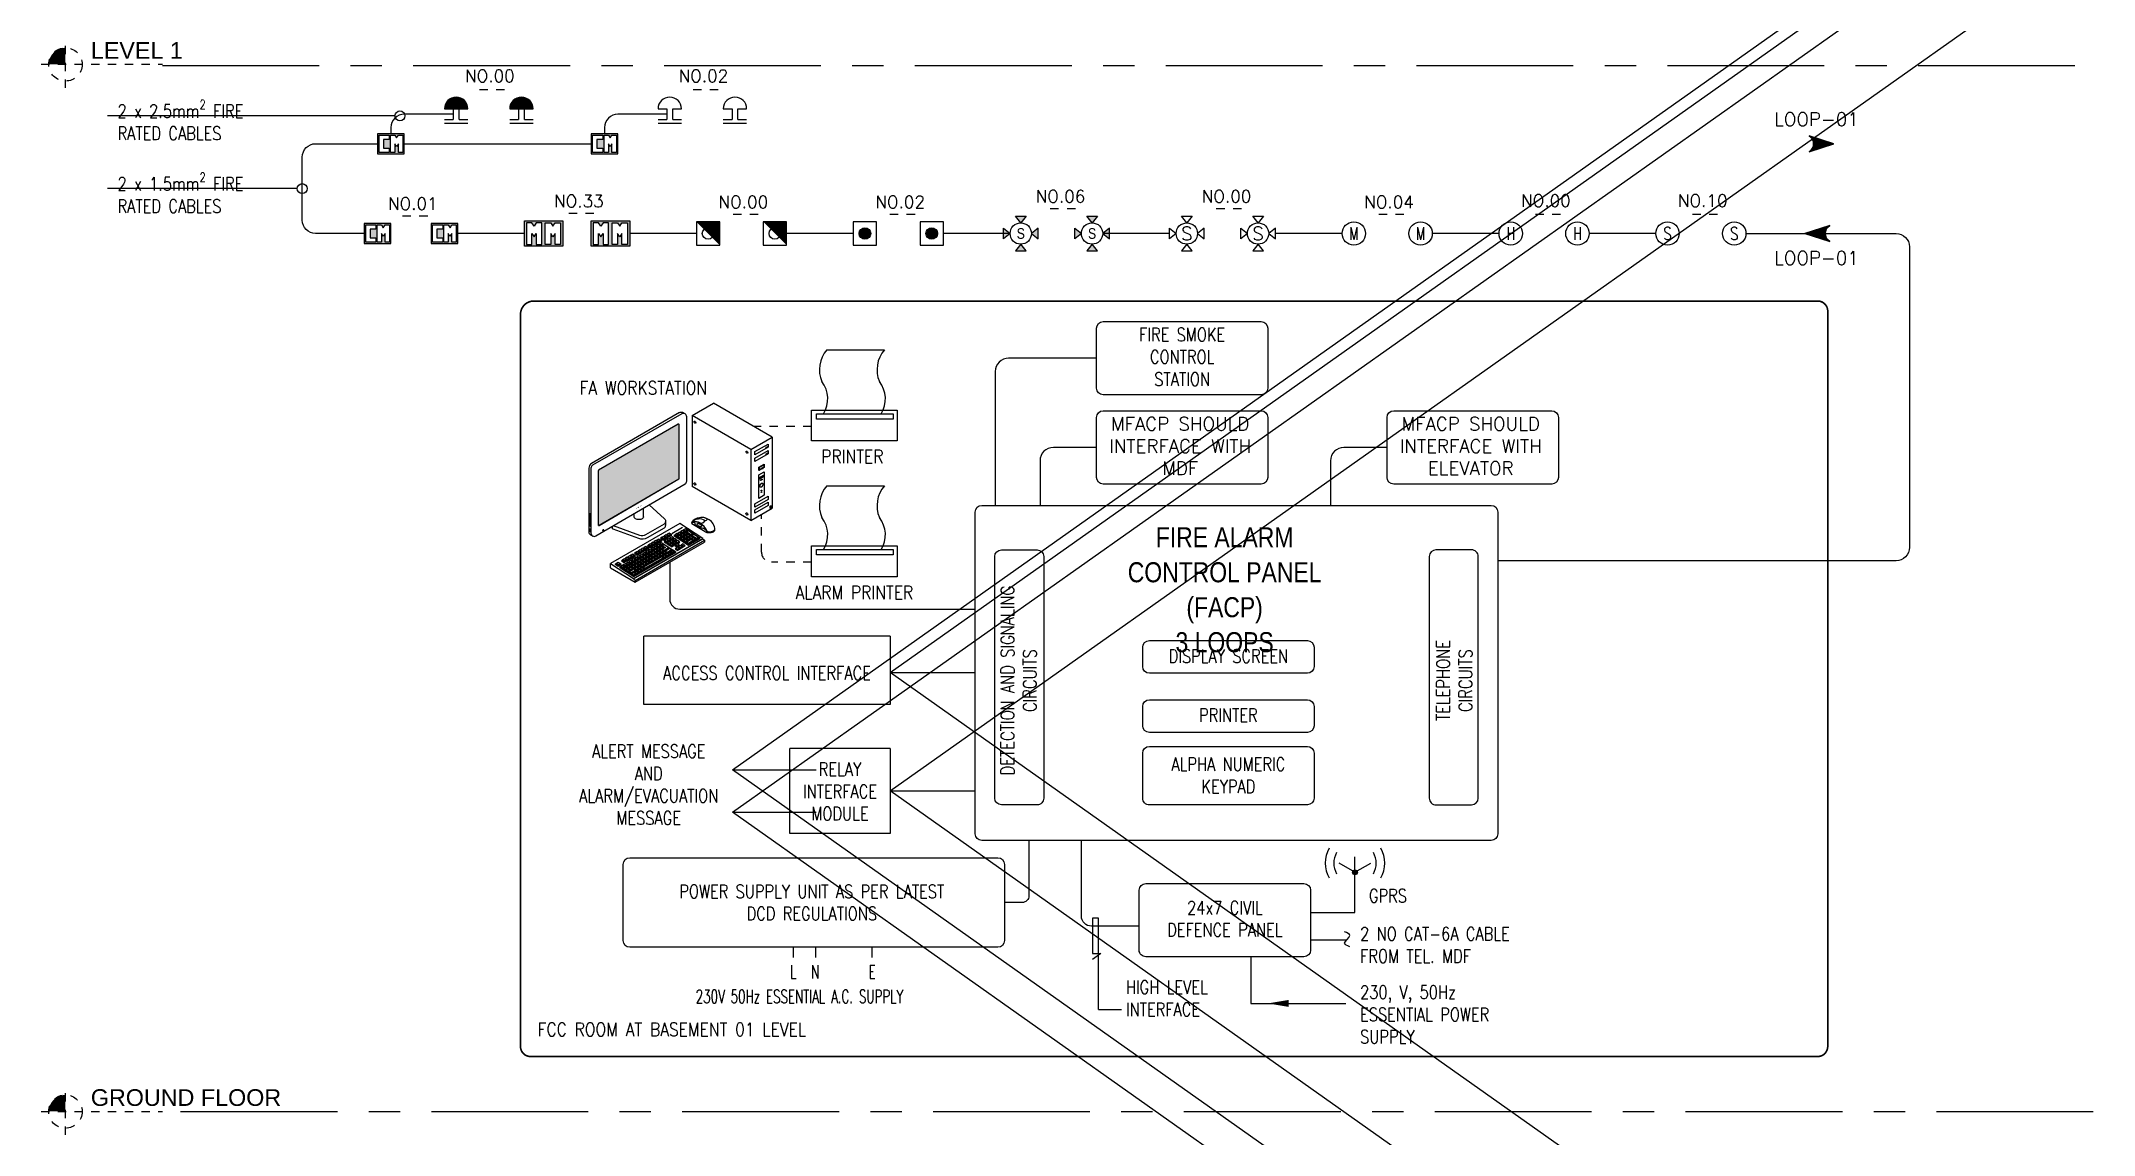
# Model space of a CAD drawing. Extents: x -15 to 256, y 0 to 403.
# Drawn here: x 189.77 to 214.33, y 329.26 to 342.35 of the extents above; entities that cross this region are included whole.
import ezdxf
from ezdxf import colors
from ezdxf.entities.mleader import LeaderData, LeaderLine
from ezdxf.enums import TextEntityAlignment as Align
from ezdxf.math import Vec2, Vec3

# ---------------------------------------------------------------- set-up
doc = ezdxf.new("R2010")
doc.units = 0
doc.header["$LTSCALE"] = 0.15
for name, pattern in [('CENTER', [2, 1.25, -0.25, 0.25, -0.25]), ('DASHED', [0.75, 0.5, -0.25]), ('PHANTOM2', [31.750000000000004, 15.875, -3.175, 3.175, -3.175, 3.175, -3.175])]:
    doc.linetypes.add(name, pattern=pattern)
doc.layers.get('0').update_dxf_attribs({"color": 252})
for name, color, linetype in [('A-SYMB-LVLS', 7, 'Continuous'), ('E-ANNO-T080', 61, 'Continuous'), ('E-RISR-LID1', 1, 'DASHED'), ('E-Sch', 7, 'Continuous'), ('E-Sch-Txt', 7, 'Continuous'), ('E-SCHEM-3', 3, 'Continuous'), ('EF-Sch', 7, 'Continuous'), ('ELEVATIONS', 171, 'CENTER'), ('Fire Alarm and Voice Evacuation$0$FB_Fire Alarm and voice evacuation$0$MHT_FA_DEVICE', 10, 'Continuous'), ('Fire Alarm and Voice Evacuation$0$Legends & Symbols$0$MHT_FA_DEVICE', 10, 'Continuous'), ('Fire alarm Notes$0$MHT_ANNO-TEXT', 2, 'Continuous'), ('Fire alarm Notes$0$MHT_FA_DEVICE', 10, 'Continuous'), ('MHT_A-SYMB-LVL', 7, 'Continuous'), ('MHT_ANNO-TEXT', 2, 'Continuous'), ('MHT_SE_EQUPMNT', 3, 'Continuous'), ('MHT_SE_LAN', 140, 'PHANTOM2'), ('MPI-TAG-1', 1, 'Continuous')]:
    doc.layers.add(name, color=color, linetype=linetype)
doc.layers.add('E-TEXT', color=7, linetype='Continuous', lineweight=0)
doc.layers.add('MHT_FA_DEVICE', color=10, linetype='Continuous', lineweight=25)
doc.styles.add('ARKAN-TEXT', font='swissc.ttf')
doc.styles.add('CCTV-ACS$0$Standard', font='arial.ttf')
doc.styles.add('CT1-Elev-2X$0$ROMANS-TITLE', font='ROMANS.shx', dxfattribs={"width": 0.8})
doc.styles.add('E80', font='simplex.shx', dxfattribs={"height": 200})
doc.styles.add('ELEC', font='romans.shx')
doc.styles.add('Fire Alarm and Voice Evacuation$0$Legends & Symbols$0$ROMNAS', font='romans.shx', dxfattribs={"width": 0.85})
doc.styles.add('Fire alarm Notes$0$MHT_TEXT', font='romans.shx', dxfattribs={"width": 0.8})
doc.styles.add('PC TETX', font='swissko.ttf')
doc.styles.add('ROMANS', font='ROMANS.shx', dxfattribs={"width": 0.8})
doc.styles.add('ROMNAS', font='romans.shx', dxfattribs={"width": 0.75})
doc.dimstyles.new('MHT-E-DIM', dxfattribs={"dimscale": 100, "dimtxt": 2, "dimasz": 1.5, "dimexe": 1, "dimexo": 1, "dimgap": 1, "dimtad": 1, "dimdec": 0, "dimrnd": 5, "dimzin": 0, "dimdsep": 46, "dimtxsty": 'ROMANS', "dimcen": 0, "dimclrd": 256, "dimclre": 256, "dimclrt": 2, "dimadec": 3, "dimazin": 0, "dimtfac": 1, "dimtdec": 0, "dimtofl": 0, "dimtmove": 0, "dimatfit": 3, "dimfxl": 1, "dimtfill": 1, "dimtolj": 1, "dimtzin": 0, "dimarcsym": 0})

msp = doc.modelspace()

# ---------------------------------------------------------------- texts
at = {"color": 2, "insert": (203.930377318805, 336.5310604563851), "char_height": 0.2394686312919268, "width": 2.979305855440054, "attachment_point": 2, "line_spacing_factor": 1.047619047619053, "style": 'ARKAN-TEXT'}
msp.add_mtext('FIRE ALARM CONTROL PANEL (FACP)\\P3 LOOPS', dxfattribs=at)
at = {"layer": 'A-SYMB-LVLS', "color": 2, "ltscale": 800, "char_height": 0.1596457541946179, "attachment_point": 5, "style": 'CT1-Elev-2X$0$ROMANS-TITLE'}
for s, insert, width in [('FIRE SMOKE CONTROL STATION', (203.4228312327959, 338.56940347927), 1.629836112097156), ('{\\W1;MFACP SHOULD INTERFACE WITH MDF}', (203.3988843696625, 337.5025479919727), 2.210875421144515), ('{\\W1;MFACP SHOULD INTERFACE WITH ELEVATOR}', (206.8739768747673, 337.5025479919727), 2.210875421144515), ('DISPLAY SCREEN', (203.975325467667, 334.9908926149232), 1.629836112097156), ('PRINTER', (203.975325467667, 334.2834480117467), 1.629836112097156), ('ALPHA NUMERIC\\PKEYPAD', (203.975325467667, 333.564222850387), 1.629836112097156), ('24x7 CIVIL DEFENCE PANEL', (203.9336069856272, 331.8470504198207), 1.629836112097156)]:
    msp.add_mtext(s, dxfattribs=dict(at, insert=insert, width=width))
at = {"layer": 'A-SYMB-LVLS', "color": 2, "ltscale": 800, "char_height": 0.1596457541946179, "width": 3.772060365703844, "attachment_point": 5, "style": 'CT1-Elev-2X$0$ROMANS-TITLE'}
for s, insert, rotation in [('DETECTION AND SIGNALING \\PCIRCUITS', (201.4679817395717, 334.6981072728681), 90), ('TELEPHONE\\PCIRCUITS', (206.6779067103252, 334.6981072728681), 90.00000000000003)]:
    msp.add_mtext(s, dxfattribs=dict(at, insert=insert, rotation=rotation))
at = {"layer": 'E-ANNO-T080', "style": 'E80'}
for s, p in [('NO.00', (194.8451452108016, 341.8569127531823)), ('NO.02', (197.3994772779155, 341.8569127531823)), ('NO.06', (201.6702654909734, 340.4167829923705)), ('NO.00', (203.6560642670258, 340.4167829923705)), ('NO.01', (193.9234426729258, 340.3289778275629)), ('NO.33', (195.9099384704334, 340.3589114064746)), ('NO.00', (197.8764785486669, 340.3489335468377)), ('NO.02', (199.7523161604537, 340.3489335468377)), ('NO.04', (205.5997513243452, 340.3489335468377)), ('NO.00', (207.4755950674062, 340.3648981222565)), ('NO.10', (209.351432679193, 340.3648981222565))]:
    msp.add_text(s, height=0.1476723226300215, dxfattribs=at).set_placement(p)
at = {"layer": 'E-Sch-Txt', "color": 2, "style": 'ROMANS'}
for p in [(210.5023946448976, 341.3325282619964), (210.5023946448976, 339.6725869129759)]:
    msp.add_text('LOOP-01', height=0.1596457541946179, dxfattribs=at).set_placement(p)
at = {"layer": 'E-Sch-Txt', "color": 2, "style": 'ROMANS', "width": 0.65}
for s, p in [('L', (198.7337619255258, 331.1320766297128)), ('N', (198.9855448409901, 331.1320766297128)), ('E', (199.6722131158814, 331.1320766297128)), ('230V 50Hz ESSENTIAL A.C. SUPPLY', (197.6046306024061, 330.839345586172))]:
    msp.add_text(s, height=0.1596457541946179, dxfattribs=at).set_placement(p)
at = {"layer": 'E-Sch-Txt', "color": 2, "char_height": 0.1596457541946179, "style": 'ROMANS'}
for s, insert, width, attachment_point in [('ACCESS CONTROL INTERFACE', (198.4573609224301, 334.7878921459191), 2.832586981970739, 5), ('ALERT MESSAGE AND ALARM/EVACUATION MESSAGE', (197.0423422088128, 333.4526815257607), 1.497540386388743, 5), ('RELAY INTERFACE MODULE', (199.3302919459028, 333.3713708278699), 1.497540386388743, 5), ('POWER SUPPLY UNIT AS PER LATEST DCD REGULATIONS', (198.9932723627585, 332.0423203435001), 3.687139168929556, 5), ('\\pxqc;GPRS', (204.9686918966798, 332.2037586714555), 1.830372755387871, 1), ('\\pxql;2 NO CAT-6A CABLE FROM TEL. MDF', (205.5512080507994, 331.7481540653388), 2.178121443956816, 1), ('HIGH LEVEL INTERFACE', (202.7498348906138, 330.6839289525391), 1.378690074134909, 7), ('230, V, 50Hz ESSENTIAL POWER SUPPLY', (205.551208051058, 331.0491912547017), 2.214909091416193, 1)]:
    msp.add_mtext(s, dxfattribs=dict(at, insert=insert, width=width, attachment_point=attachment_point))
at = {"layer": 'MHT_A-SYMB-LVL', "color": 2, "ltscale": 800, "style": 'CT1-Elev-2X$0$ROMANS-TITLE', "width": 0.85}
for s, p in [('FA WORKSTATION', (196.216259917346, 338.1195100558156)), ('PRINTER', (199.1058914717202, 337.2966690568497)), ('ALARM PRINTER', (198.7984544793322, 335.6711442673509)), ('FCC ROOM AT BASEMENT 01 LEVEL', (195.714492775721, 330.4450872157653))]:
    msp.add_text(s, height=0.1596457541946179, dxfattribs=at).set_placement(p)

# ---------------------------------------------------------------- blocks, each defined once
blk = doc.blocks.new('*U77')
for p, q in [((-1014.769999918066, -6.1559333065957e-13), (-1014.769999918065, 59.99999999999937)), ((-1014.769999918065, 59.99999999999937), (-644.7432904366702, 59.99999999999965)), ((-644.7432904366702, 59.99999999999965), (-644.7432904366702, -25.37253177526911)), ((-644.7432904366702, -25.37253177526911), (-583.316277012678, 59.9999999999997)), ((-63.51997766456589, -5.684341886080801e-14), (-1014.769999918066, -6.1559333065957e-13)), ((-63.51997766456589, -5.684341886080801e-14), (-63.51997766456566, -241.3194493364791))]:
    blk.add_line(p, q)
blk = doc.blocks.new('PRINTER')
at = {"color": 0, "ltscale": 25}
blk.add_line((288.5261172060273, 1704.546730228718), (1367.363094221742, 1704.546730228718), dxfattribs=at)
for points in [[(0, 576.5378566945765), (1605.710883555468, 576.5378566945765), (1605.710883555468, 0), (0, 0)], [(94.0845111485105, 507.6040020908149), (1530.443098970922, 507.6040020908149), (1530.443098970922, 407.3365526658927), (94.0845111485105, 407.3365526658927)]]:
    blk.add_lwpolyline(points, close=True, dxfattribs=at)
for centre, radius, start, end in [((723.2586418266292, 1330.740092300915), 573.3443734109844, 139.3092675563508, 202.7297202269025), ((1802.095618842344, 1330.740092300915), 573.3443734109844, 139.3092675563508, 202.7297202269025), ((-210.6247837613919, 786.4728429913121), 517.9161071916769, 327.4222194329369, 38.54602634405597), ((868.2121932543232, 786.4728429913121), 517.9161071916769, 327.4222194329369, 38.54602634405597)]:
    blk.add_arc(centre, radius, start, end, dxfattribs=at)
blk = doc.blocks.new('A$C5C816396')
at = {"elevation": -34.10932740771159}
blk.add_lwpolyline([(1167.56193759594, 205), (1172.421813696814, 207.8058507750676), (1174.3304475317, 210.5), (1184.8876205439, 216.5951866804753)], dxfattribs=at)
for centre in [(40.74412537749822, 1470.502164943054, -34.10932740771159), (820.1377945797285, 1020.519020224456, -34.10932740771159), (40.74412537749822, 545.3797512421559, -34.10932740771159), (820.1377945797285, 95.39660652355815, -34.10932740771159)]:
    blk.add_ellipse(centre, major_axis=(9.738793381522969, -16.86808494121333), ratio=0.5773502691896272)
at = {"layer": 'E-SCHEM-3', "lineweight": -3, "elevation": -34.10932740771159}
for points in [[(-0.0002054168144240975, 1570.355523546707), (319.4397945808014, 1754.784293536577)], [(879.6697945775231, 1062.477812248762), (-0.0002054168144240975, 1570.355523546707)], [(-0.0002054168144240975, 1570.355523546707), (-0.0002054168144240975, 507.8777048983757)], [(879.6697945775231, 1062.477812248762), (1199.10979458259, 1246.906582238633), (319.4397945808014, 1754.784293536577)], [(1199.10979458259, 1246.906582238633), (1199.10979458259, 184.428763590302)], [(879.6697945775231, 1062.477812248762), (879.6697945775231, -6.40003418084234e-06)], [(998.2539711560821, 679.9149617727525), (1078.113971157349, 726.0221542702201), (1078.113971157349, 375.9741991671181), (998.2539711560821, 329.8670066691848), (998.2539711560821, 679.9149617727525)], [(879.6697945775231, -6.40003418084234e-06), (-0.0002054168144240975, 507.8777048983757)], [(879.6697945775231, -6.40003418084234e-06), (1199.10979458259, 184.428763590302)], [(1184.8876205439, 220.1679494866513), (1184.8876205439, 190.6927571886043), (1167.56193759594, 179.6170066691848), (1167.56193759594, 210.1649617727526), (1184.8876205439, 220.1679494866513)]]:
    blk.add_lwpolyline(points, dxfattribs=at)
for points in [[(939.201794579043, 1029.648943972323), (1137.166147734388, 1143.943716555848), (1137.166147734388, 1095.098015578013), (939.201794579043, 980.8032429944869), (939.201794579043, 1029.648943972323)], [(939.201794579043, 931.1723187905882), (1137.166147734388, 1045.467091374579), (1137.166147734388, 996.621390396278), (939.201794579043, 882.3266178127524), (939.201794579043, 931.1723187905882)], [(998.2539711560821, 746.9204078555047), (998.2539711560821, 795.7661088335053), (1078.113971157349, 841.8733013316257), (1078.113971157349, 793.0276003534021)], [(1003.253971156082, 755.5806618933192), (1003.253971156082, 792.8793574875543), (1073.113971157349, 833.2130472937903), (1073.113971157349, 795.9143516993602)], [(1008.413831184404, 641.5957706064669), (1032.447069573865, 655.4713672600469), (1032.447069573865, 646.3127983266154), (1008.413831184404, 632.4372016733846), (1008.413831184404, 641.5957706064669)], [(1008.413831184404, 627.0957706064668), (1032.447069573865, 640.9713672600468), (1032.447069573865, 631.8127983266153), (1008.413831184404, 617.9372016733845), (1008.413831184404, 627.0957706064668)], [(1044.78689814335, 662.595770606467), (1068.820136532811, 676.471367260047), (1068.820136532811, 667.3127983266155), (1044.78689814335, 653.4372016733847), (1044.78689814335, 662.595770606467)], [(1044.78689814335, 648.0957706064669), (1068.820136532811, 661.9713672600469), (1068.820136532811, 652.8127983266154), (1044.78689814335, 638.9372016733846), (1044.78689814335, 648.0957706064669)], [(939.201794579043, 246.7963187904243), (1137.166147734388, 361.0910913744156), (1137.166147734388, 312.2453903961141), (939.201794579043, 197.9506178125885), (939.201794579043, 246.7963187904243)], [(939.201794579043, 158.0616564378288), (1137.166147734388, 272.3564290213544), (1137.166147734388, 223.5107280430529), (939.201794579043, 109.2159554595273), (939.201794579043, 158.0616564378288)]]:
    blk.add_lwpolyline(points, close=True, dxfattribs=at)
at = {"layer": 'E-SCHEM-3', "lineweight": -3}
for points in [[(1108.57537374147, 1094.694859379868), (1132.608612130931, 1108.570456033448), (1132.608612130931, 1099.411887100017), (1108.57537374147, 1085.536290446786), (1108.57537374147, 1094.694859379868)], [(1108.57537374147, 996.2182341981338), (1132.608612130931, 1010.093830851714), (1132.608612130931, 1000.935261918282), (1108.57537374147, 987.0596652650515), (1108.57537374147, 996.2182341981338)]]:
    blk.add_lwpolyline(points, close=True, dxfattribs=at)
for centre, major_axis in [((1046.068443781189, 612.8021023921581, -34.10932740771159), (-3.44459495078884, -5.966213466261491)), ((1038.183971156715, 526.895795215684, -34.10932740771159), (-17.2229747539442, -29.83106733130746)), ((1030.299498532242, 603.6978976078419, -34.10932740771159), (-3.44459495078884, -5.966213466261491)), ((1038.183971156715, 448.3957952156848, -34.10932740771159), (-3.44459495078884, -5.966213466261491)), ((1038.183971156715, 423.8957952156849, -34.10932740771159), (-3.44459495078884, -5.966213466261491))]:
    blk.add_ellipse(centre, major_axis=major_axis, ratio=0.5773502691896258, dxfattribs=at)
for points in [[(1042.8238488304, 607.1822990874102, -34.10932740771159), (1043.073719458674, 607.038036212914, -34.10932740771159), (1043.356868007811, 606.9498392988814, -34.10932740771159), (1043.991983712608, 606.8948588927577, -34.10932740771159), (1044.343790187663, 606.9291129674257, -34.10932740771159), (1045.093212914389, 607.1331660786466, -34.10932740771159), (1045.489883909351, 607.3027037991881, -34.10932740771159), (1046.293352937171, 607.7713199007975, -34.10932740771159), (1046.699751113223, 608.0699962118006, -34.10932740771159), (1047.488735995997, 608.7761840529088, -34.10932740771159), (1047.871106588904, 609.1835632562886, -34.10932740771159), (1048.582220073263, 610.0773794708083, -34.10932740771159), (1048.910790122962, 610.5638483192869, -34.10932740771159), (1049.489640995815, 611.5800355377994, -34.10932740771159), (1049.739700346896, 612.1098746162534, -34.10932740771159), (1050.143783032638, 613.1734021539912, -34.10932740771159), (1050.297235882377, 613.7070817901572, -34.10932740771159), (1050.49828681558, 614.738134588619, -34.10932740771159), (1050.545244865105, 615.2350347119909, -34.10932740771159), (1050.534332669223, 616.0603950203713, -34.10932740771159), (1050.495933130322, 616.40218570665, -34.10932740771159), (1050.357259011193, 617.0209952183004, -34.10932740771159), (1050.257351553662, 617.2980591955968, -34.10932740771159), (1050.006625417924, 617.7763255256036, -34.10932740771159), (1049.856085414064, 617.9780397531104, -34.10932740771159), (1049.513852495789, 618.3059226138273, -34.10932740771159), (1049.322027467593, 618.4328959297493, -34.10932740771159), (1048.896103544257, 618.6148982015307, -34.10932740771159), (1048.661325521577, 618.6700208160692, -34.10932740771159), (1048.149324985529, 618.7022129141708, -34.10932740771159), (1047.871920240063, 618.6787881623993, -34.10932740771159), (1047.285567785815, 618.5470041820749, -34.10932740771159), (1046.977144338771, 618.4386309025883, -34.10932740771159), (1046.345904904953, 618.1372978538075, -34.10932740771159), (1046.023438005389, 617.9447698740096, -34.10932740771159), (1045.38210906972, 617.4825461505579, -34.10932740771159), (1045.063214464142, 617.2132021033408, -34.10932740771159), (1044.322591596675, 616.4895009536674, -34.10932740771159), (1043.910414967287, 616.0041380238711, -34.10932740771159), (1043.164935351827, 614.9501415604982, -34.10932740771159), (1042.831537267863, 614.3818053974035, -34.10932740771159), (1042.273988275028, 613.2137170268195, -34.10932740771159), (1042.049907184903, 612.614296036948, -34.10932740771159), (1041.730177267863, 611.4397930060767, -34.10932740771159), (1041.634844000315, 610.8650556828031, -34.10932740771159), (1041.577730335805, 609.7952358126621, -34.10932740771159), (1041.616433633962, 609.3005475965982, -34.10932740771159), (1041.795547468776, 608.5211205844219, -34.10932740771159), (1041.915186964173, 608.2142538773644, -34.10932740771159), (1042.217140814347, 607.6987295527686, -34.10932740771159), (1042.399008330021, 607.4898474362203, -34.10932740771159), (1042.676213151007, 607.2744318528885, -34.10932740771159), (1042.748533993354, 607.2257821288524, -34.10932740771159), (1042.8238488304, 607.1822990874102, -34.10932740771159)], [(1021.960996402771, 498.7967786919453, -34.10932740771159), (1023.210349544139, 498.0754643194638, -34.10932740771159), (1024.626092289829, 497.6344797493016, -34.10932740771159), (1027.80167081381, 497.3595777186833, -34.10932740771159), (1029.560703189087, 497.5308480920233, -34.10932740771159), (1033.307816822714, 498.5511136481278, -34.10932740771159), (1035.291171797527, 499.3988022508344, -34.10932740771159), (1039.308516936625, 501.7418827588818, -34.10932740771159), (1041.340507816884, 503.2352643138971, -34.10932740771159), (1045.285432230756, 506.7662035194384, -34.10932740771159), (1047.197285195289, 508.8030995363367, -34.10932740771159), (1050.752852617087, 513.2721806089357, -34.10932740771159), (1052.395702865579, 515.7045248513286, -34.10932740771159), (1055.289957229847, 520.7854609438913, -34.10932740771159), (1056.540253985253, 523.4346563361614, -34.10932740771159), (1058.56066741396, 528.7522940248499, -34.10932740771159), (1059.327931662653, 531.4206922056802, -34.10932740771159), (1060.33318632867, 536.575956197989, -34.10932740771159), (1060.567976576298, 539.0604568148486, -34.10932740771159), (1060.513415596885, 543.1872583567513, -34.10932740771159), (1060.32141790238, 544.8962117881446, -34.10932740771159), (1059.628047306737, 547.9902593463964, -34.10932740771159), (1059.128510019083, 549.375579232878, -34.10932740771159), (1057.874879340392, 551.766910882912, -34.10932740771159), (1057.12217932109, 552.7754820204461, -34.10932740771159), (1055.411014729716, 554.4148963240302, -34.10932740771159), (1054.451889588737, 555.0497629036413, -34.10932740771159), (1052.322269972057, 555.9597742625474, -34.10932740771159), (1051.148379858656, 556.2353873352399, -34.10932740771159), (1048.588377178416, 556.3963478257481, -34.10932740771159), (1047.201353451083, 556.2792240668906, -34.10932740771159), (1044.269591179846, 555.6203041652691, -34.10932740771159), (1042.727473944628, 555.0784377678358, -34.10932740771159), (1039.571276775536, 553.5717725239318, -34.10932740771159), (1037.958942277715, 552.6091326249415, -34.10932740771159), (1034.752297599369, 550.2980140076845, -34.10932740771159), (1033.15782457148, 548.9512937715979, -34.10932740771159), (1029.454710234148, 545.3327880232314, -34.10932740771159), (1027.393827087204, 542.9059733742497, -34.10932740771159), (1023.666429009905, 537.6359910573859, -34.10932740771159), (1021.999438590084, 534.794310241911, -34.10932740771159), (1019.211693625912, 528.9538683889914, -34.10932740771159), (1018.091288175289, 525.9567634396348, -34.10932740771159), (1016.492638590086, 520.0842482852781, -34.10932740771159), (1016.015972252345, 517.2105616689093, -34.10932740771159), (1015.730403929794, 511.8614623182046, -34.10932740771159), (1015.92392042058, 509.3880212378859, -34.10932740771159), (1016.819489594649, 505.4908861770039, -34.10932740771159), (1017.417687071637, 503.9565526417163, -34.10932740771159), (1018.927456322506, 501.3789310187369, -34.10932740771159), (1019.836793900874, 500.334520435996, -34.10932740771159), (1021.222818005804, 499.2574425193363, -34.10932740771159), (1021.584422217543, 499.0141938991566, -34.10932740771159), (1021.960996402771, 498.7967786919453, -34.10932740771159)], [(1027.054903581453, 598.0780943030942, -34.10932740771159), (1027.304774209727, 597.933831428598, -34.10932740771159), (1027.587922758865, 597.8456345145653, -34.10932740771159), (1028.223038463661, 597.7906541084417, -34.10932740771159), (1028.574844938716, 597.8249081831098, -34.10932740771159), (1029.324267665442, 598.0289612943305, -34.10932740771159), (1029.720938660404, 598.198499014872, -34.10932740771159), (1030.524407688224, 598.6671151164815, -34.10932740771159), (1030.930805864276, 598.9657914274846, -34.10932740771159), (1031.71979074705, 599.6719792685927, -34.10932740771159), (1032.102161339957, 600.0793584719725, -34.10932740771159), (1032.813274824316, 600.9731746864923, -34.10932740771159), (1033.141844874015, 601.4596435349708, -34.10932740771159), (1033.720695746868, 602.4758307534833, -34.10932740771159), (1033.970755097949, 603.0056698319374, -34.10932740771159), (1034.374837783691, 604.0691973696751, -34.10932740771159), (1034.52829063343, 604.6028770058412, -34.10932740771159), (1034.729341566633, 605.633929804303, -34.10932740771159), (1034.776299616158, 606.130829927675, -34.10932740771159), (1034.765387420276, 606.9561902360554, -34.10932740771159), (1034.726987881375, 607.2979809223341, -34.10932740771159), (1034.588313762246, 607.9167904339845, -34.10932740771159), (1034.488406304715, 608.1938544112808, -34.10932740771159), (1034.237680168977, 608.6721207412876, -34.10932740771159), (1034.087140165117, 608.8738349687942, -34.10932740771159), (1033.744907246842, 609.2017178295112, -34.10932740771159), (1033.553082218646, 609.3286911454333, -34.10932740771159), (1033.12715829531, 609.5106934172146, -34.10932740771159), (1032.89238027263, 609.565816031753, -34.10932740771159), (1032.380379736582, 609.5980081298547, -34.10932740771159), (1032.102974991116, 609.5745833780832, -34.10932740771159), (1031.516622536868, 609.4427993977589, -34.10932740771159), (1031.208199089824, 609.3344261182722, -34.10932740771159), (1030.576959656006, 609.0330930694913, -34.10932740771159), (1030.254492756442, 608.8405650896934, -34.10932740771159), (1029.613163820773, 608.378341366242, -34.10932740771159), (1029.294269215195, 608.1089973190248, -34.10932740771159), (1028.553646347729, 607.3852961693512, -34.10932740771159), (1028.14146971834, 606.899933239555, -34.10932740771159), (1027.39599010288, 605.8459367761823, -34.10932740771159), (1027.062592018916, 605.2776006130873, -34.10932740771159), (1026.505043026081, 604.1095122425033, -34.10932740771159), (1026.280961935956, 603.510091252632, -34.10932740771159), (1025.961232018916, 602.3355882217606, -34.10932740771159), (1025.865898751368, 601.760850898487, -34.10932740771159), (1025.808785086858, 600.6910310283461, -34.10932740771159), (1025.847488385015, 600.1963428122822, -34.10932740771159), (1026.026602219829, 599.4169158001058, -34.10932740771159), (1026.146241715226, 599.1100490930484, -34.10932740771159), (1026.4481955654, 598.5945247684524, -34.10932740771159), (1026.630063081074, 598.3856426519043, -34.10932740771159), (1026.90726790206, 598.1702270685726, -34.10932740771159), (1026.979588744407, 598.1215773445364, -34.10932740771159), (1027.054903581453, 598.0780943030942, -34.10932740771159)], [(1034.939376205927, 442.775991910937, -34.10932740771159), (1035.189246834201, 442.6317290364408, -34.10932740771159), (1035.472395383338, 442.5435321224082, -34.10932740771159), (1036.107511088134, 442.4885517162845, -34.10932740771159), (1036.45931756319, 442.5228057909525, -34.10932740771159), (1037.208740289915, 442.7268589021734, -34.10932740771159), (1037.605411284878, 442.8963966227149, -34.10932740771159), (1038.408880312697, 443.3650127243243, -34.10932740771159), (1038.815278488749, 443.6636890353274, -34.10932740771159), (1039.604263371524, 444.3698768764356, -34.10932740771159), (1039.98663396443, 444.7772560798153, -34.10932740771159), (1040.69774744879, 445.6710722943351, -34.10932740771159), (1041.026317498488, 446.1575411428137, -34.10932740771159), (1041.605168371342, 447.1737283613261, -34.10932740771159), (1041.855227722423, 447.7035674397802, -34.10932740771159), (1042.259310408164, 448.767094977518, -34.10932740771159), (1042.412763257903, 449.300774613684, -34.10932740771159), (1042.613814191106, 450.3318274121458, -34.10932740771159), (1042.660772240632, 450.8287275355178, -34.10932740771159), (1042.649860044749, 451.6540878438981, -34.10932740771159), (1042.611460505848, 451.9958785301769, -34.10932740771159), (1042.47278638672, 452.6146880418273, -34.10932740771159), (1042.372878929189, 452.8917520191236, -34.10932740771159), (1042.122152793451, 453.3700183491304, -34.10932740771159), (1041.97161278959, 453.571732576637, -34.10932740771159), (1041.629379871316, 453.899615437354, -34.10932740771159), (1041.43755484312, 454.0265887532761, -34.10932740771159), (1041.011630919784, 454.2085910250574, -34.10932740771159), (1040.776852897103, 454.2637136395958, -34.10932740771159), (1040.264852361056, 454.2959057376976, -34.10932740771159), (1039.987447615589, 454.2724809859261, -34.10932740771159), (1039.401095161342, 454.1406970056017, -34.10932740771159), (1039.092671714298, 454.0323237261151, -34.10932740771159), (1038.46143228048, 453.7309906773341, -34.10932740771159), (1038.138965380916, 453.5384626975363, -34.10932740771159), (1037.497636445246, 453.0762389740848, -34.10932740771159), (1037.178741839668, 452.8068949268676, -34.10932740771159), (1036.438118972202, 452.0831937771941, -34.10932740771159), (1036.025942342814, 451.5978308473979, -34.10932740771159), (1035.280462727354, 450.543834384025, -34.10932740771159), (1034.947064643389, 449.9754982209302, -34.10932740771159), (1034.389515650555, 448.8074098503462, -34.10932740771159), (1034.16543456043, 448.2079888604748, -34.10932740771159), (1033.84570464339, 447.0334858296035, -34.10932740771159), (1033.750371375841, 446.4587485063299, -34.10932740771159), (1033.693257711331, 445.3889286361889, -34.10932740771159), (1033.731961009489, 444.894240420125, -34.10932740771159), (1033.911074844302, 444.1148134079486, -34.10932740771159), (1034.0307143397, 443.8079467008912, -34.10932740771159), (1034.332668189874, 443.2924223762953, -34.10932740771159), (1034.514535705547, 443.0835402597471, -34.10932740771159), (1034.791740526533, 442.8681246764153, -34.10932740771159), (1034.864061368881, 442.8194749523792, -34.10932740771159), (1034.939376205927, 442.775991910937, -34.10932740771159)], [(1034.939376205927, 418.2759919109371, -34.10932740771159), (1035.189246834201, 418.1317290364408, -34.10932740771159), (1035.472395383338, 418.0435321224082, -34.10932740771159), (1036.107511088134, 417.9885517162846, -34.10932740771159), (1036.45931756319, 418.0228057909526, -34.10932740771159), (1037.208740289915, 418.2268589021734, -34.10932740771159), (1037.605411284878, 418.3963966227149, -34.10932740771159), (1038.408880312697, 418.8650127243243, -34.10932740771159), (1038.815278488749, 419.1636890353275, -34.10932740771159), (1039.604263371524, 419.8698768764356, -34.10932740771159), (1039.98663396443, 420.2772560798154, -34.10932740771159), (1040.69774744879, 421.1710722943351, -34.10932740771159), (1041.026317498488, 421.6575411428137, -34.10932740771159), (1041.605168371342, 422.6737283613262, -34.10932740771159), (1041.855227722423, 423.2035674397803, -34.10932740771159), (1042.259310408164, 424.267094977518, -34.10932740771159), (1042.412763257903, 424.800774613684, -34.10932740771159), (1042.613814191106, 425.8318274121459, -34.10932740771159), (1042.660772240632, 426.3287275355178, -34.10932740771159), (1042.649860044749, 427.1540878438982, -34.10932740771159), (1042.611460505848, 427.4958785301769, -34.10932740771159), (1042.47278638672, 428.1146880418273, -34.10932740771159), (1042.372878929189, 428.3917520191237, -34.10932740771159), (1042.122152793451, 428.8700183491305, -34.10932740771159), (1041.97161278959, 429.0717325766371, -34.10932740771159), (1041.629379871316, 429.3996154373541, -34.10932740771159), (1041.43755484312, 429.5265887532761, -34.10932740771159), (1041.011630919784, 429.7085910250575, -34.10932740771159), (1040.776852897103, 429.7637136395959, -34.10932740771159), (1040.264852361056, 429.7959057376976, -34.10932740771159), (1039.987447615589, 429.7724809859261, -34.10932740771159), (1039.401095161342, 429.6406970056018, -34.10932740771159), (1039.092671714298, 429.5323237261151, -34.10932740771159), (1038.46143228048, 429.2309906773342, -34.10932740771159), (1038.138965380916, 429.0384626975363, -34.10932740771159), (1037.497636445246, 428.5762389740848, -34.10932740771159), (1037.178741839668, 428.3068949268676, -34.10932740771159), (1036.438118972202, 427.5831937771942, -34.10932740771159), (1036.025942342814, 427.0978308473979, -34.10932740771159), (1035.280462727354, 426.0438343840251, -34.10932740771159), (1034.947064643389, 425.4754982209303, -34.10932740771159), (1034.389515650555, 424.3074098503463, -34.10932740771159), (1034.16543456043, 423.7079888604749, -34.10932740771159), (1033.84570464339, 422.5334858296035, -34.10932740771159), (1033.750371375841, 421.9587485063299, -34.10932740771159), (1033.693257711331, 420.888928636189, -34.10932740771159), (1033.731961009489, 420.3942404201251, -34.10932740771159), (1033.911074844302, 419.6148134079487, -34.10932740771159), (1034.0307143397, 419.3079467008913, -34.10932740771159), (1034.332668189874, 418.7924223762953, -34.10932740771159), (1034.514535705547, 418.5835402597472, -34.10932740771159), (1034.791740526533, 418.3681246764154, -34.10932740771159), (1034.864061368881, 418.3194749523793, -34.10932740771159), (1034.939376205927, 418.2759919109371, -34.10932740771159)]]:
    blk.add_open_spline(points, degree=3, knots=[0, 0, 0, 0, 0.2634893920870769, 0.2634893920870769, 0.5269787841741538, 0.5269787841741538, 0.7904681762612307, 0.7904681762612307, 1.053957568348308, 1.053957568348308, 1.317446960435384, 1.317446960435384, 1.580936352522461, 1.580936352522461, 1.844425744609538, 1.844425744609538, 2.107915136696615, 2.107915136696615, 2.371404528783692, 2.371404528783692, 2.581275993719771, 2.581275993719771, 2.79114745865585, 2.79114745865585, 3.001018923591928, 3.001018923591928, 3.210890388528007, 3.210890388528007, 3.420761853464086, 3.420761853464086, 3.630633318400164, 3.630633318400164, 3.840504783336243, 3.840504783336243, 4.050376248272322, 4.050376248272322, 4.2602477132084, 4.2602477132084, 4.553791385397442, 4.553791385397442, 4.847335057586484, 4.847335057586484, 5.140878729775526, 5.140878729775526, 5.434422401964568, 5.434422401964568, 5.72796607415361, 5.72796607415361, 5.965861587120087, 5.965861587120087, 6.203757100086564, 6.203757100086564, 6.283185307179586, 6.283185307179586, 6.283185307179586, 6.283185307179586], dxfattribs=at)
at = {"style": 'PC TETX', "oblique": 30}
for s, height, p in [('DESKTOP', 10, (1039.0499965605, 757.9712810629699)), ('BETONG PC', 7.5, (1038.183971156715, 794.3968545934538)), ('INSIDE', 3, (1175.882010358441, 197.3957952156841)), ('KILIG', 3, (1175.882010358441, 203.8957952156841)), ('i1', 3, (1181.078162781148, 193.8957952156839))]:
    blk.add_text(s, height=height, rotation=30, dxfattribs=at).set_placement(p, align=Align.MIDDLE_CENTER)
blk = doc.blocks.new('A$C0D1D6413')
h = blk.add_hatch(color=9)
h.dxf.hatch_style = 1
h.paths.add_polyline_path([(754.9738130686919, 1868.282681764517), (754.9738130686678, 1871.619501869683, 0.2613203745114948), (751.6229429408306, 1877.593098037502, 0.2281225440277486), (742.9738130708054, 1876.942935803582), (-450.6644637728979, 1187.795555741243, 0.2679491924965142), (-455.6644637750113, 1179.135301702178), (-455.6644637750115, 369.6743302927237, 0.1914266745458222), (-452.9365196159025, 362.8101330456461, 0.2071771502110725), (-448.405244080406, 361.4999999999999, 0.1006479820936223), (-442.1248414344998, 363.6353377558097), (751.5026299745639, 1060.373154385609, 0.266674129262864), (754.9738130686918, 1066.418603189861)])
for p, q in [((223.3049947345808, 488.9603418371012), (223.3049947345808, 620.3407180192554)), ((82.45933452454801, 488.9603418371012), (82.45933452454801, 538.1270281455977))]:
    blk.add_line(p, q)
at = {"color": 0}
for p, q in [((644.9854419799985, 242.0954439751804), (806.1792149738058, 335.1607122244313)), ((1111.54227875038, 161.455881843809), (1111.54227875038, 164.7954926257953)), ((-274.0983671786789, -275.2045074254274), (-274.0983671786789, -208.5378407509997)), ((72.31179430357861, -438.5441182260402), (72.31179430357861, -435.2045074440539)), ((72.31179430357861, -438.5441182260402), (95.40580506906826, -461.871174113825)), ((95.40580506906826, -461.871174113825), (95.40580506906826, -488.537840783596))]:
    blk.add_line(p, q, dxfattribs=at)
at = {"color": 8}
for p, q in [((849.8280582333564, 309.6721704876982), (851.5908301119516, 310.6899073068053)), ((172.503646130458, -4.025381432380527), (186.3168944794625, 3.949701222125441)), ((173.7598291881322, -56.633457145188), (298.7660897703781, 15.5389410671778)), ((227.8861138573147, 27.94970122491941), (214.0728655083394, 19.97461857041344)), ((298.7660897703781, 15.5389410671778), (279.2735099957963, 28.29352674074471)), ((298.3142195596474, 68.61138701904565), (279.4063013078003, 57.69489532429725)), ((279.4063013078003, 57.69489532429725), (322.7075714931007, 29.36156198754907)), ((322.7075714931007, 29.36156198754907), (368.8955930240509, 56.02822865732014)), ((326.0701905885244, 84.63630436733365), (340.205403712217, 92.79727347102016)), ((367.6394099664058, 108.6363043701276), (381.4526583153811, 116.6113870246336)), ((368.8955930240509, 56.02822865732014), (493.9018536062968, 128.2006268696859)), ((423.0218776932625, 140.6113870274276), (409.2086293442871, 132.6363043729216)), ((493.9018536062968, 128.2006268696859), (474.409273831744, 140.9552125432529)), ((493.4499833955952, 181.2730728215538), (474.542065143748, 170.3565811268054)), ((474.542065143748, 170.3565811268054), (517.8433353290193, 142.0232477900572)), ((493.997181086469, 101.5889975465834), (709.4745755569775, -39.40439174510539)), ((506.6670566277053, 57.40420840634033), (496.492331729899, 44.35489778360352)), ((496.492331729899, 44.35489778360352), (533.3049138730448, 20.26730967406183)), ((507.7357369397823, 5.504938485566527), (497.5610120419469, -7.544372137170285)), ((532.1561785655676, 72.12035982171074), (506.6670566277053, 57.40420840634033)), ((506.6670566277053, 57.40420840634033), (549.3049563176637, 29.50493848836049)), ((549.3049563176637, 29.50493848836049), (507.7357369397823, 5.504938485566527)), ((507.7357369397823, 5.504938485566527), (531.0370071268871, -9.74178874772042)), ((517.8433353290193, 142.0232477900572), (564.0313568599986, 168.6899144598283)), ((521.2059544244721, 197.2979901698418), (535.3411675481648, 205.4589592735283)), ((530.8622822281495, -29.33440242242068), (608.2700733404372, 15.35700662294403)), ((531.0370071268871, -9.74178874772042), (598.0953484426018, 28.97436266997829)), ((598.0953484426018, 28.97436266997829), (532.1561785655676, 72.12035982171074)), ((617.4319779454263, 16.32181998575106), (550.3736366297117, -22.39433143241331)), ((562.7751738023535, 221.2979901726358), (576.5884221513288, 229.2730728271417)), ((564.0313568599986, 168.6899144598283), (647.4683980643631, 216.8623126694001)), ((572.6062265047685, 14.25821125507355), (598.0953484426018, 28.97436266997829)), ((573.6749068168165, -37.64105866570026), (640.7332481325311, 1.075092752464116)), ((598.0953484426018, 28.97436266997829), (574.794078255497, 44.2210899037309)), ((598.0953484426018, 28.97436266997829), (608.2700733404372, 15.35700662294403)), ((640.7332481325311, 1.075092752464116), (617.4319779454263, 16.32181998575106)), ((647.4683980643631, 216.8623126694001), (627.9758182898104, 229.616898342967)), ((640.7332481325311, 1.075092752464116), (650.9079730303665, -12.54226329503581)), ((725.1204000997413, 237.6721704793163), (737.6243995739087, 244.8913579434156)), ((766.6896194776227, 261.6721704821102), (779.193618951761, 268.8913579462096)), ((808.2588388555041, 285.6721704849042), (820.7628383296424, 292.8913579490036)), ((865.6748453000209, 267.9086811169982), (855.5001204021855, 254.859370494727)), ((855.5001204021855, 254.859370494727), (931.4392902783175, 205.1700702914968)), ((868.8808862361939, 112.2108713551424), (858.7061613383876, 99.16156073240563)), ((858.7061613383876, 99.16156073240563), (892.0074315245611, 77.37153044715524)), ((891.1639672378542, 282.6248325323686), (865.6748453000209, 267.9086811169982)), ((865.6748453000209, 267.9086811169982), (931.6140151770551, 224.7626839657314)), ((935.9392275519085, 150.9270227733068), (868.8808862361939, 112.2108713551424)), ((868.8808862361939, 112.2108713551424), (892.1821564232987, 96.96414412138984)), ((882.0020626328651, 281.6600191700272), (885.5133745898083, 279.3624613452703)), ((957.1031371148883, 239.4788353811018), (891.1639672378542, 282.6248325323686)), ((892.0074315245611, 77.37153044715524), (969.4152226368487, 122.0629394925199)), ((892.1821564232987, 96.96414412138984), (892.0074315245611, 77.37153044715524)), ((892.1821564232987, 96.96414412138984), (959.2404977390133, 135.6802955395542)), ((898.1380200921149, 226.9601005767472), (931.4392902783175, 205.1700702914968)), ((931.4392902783175, 205.1700702914968), (967.2778620127237, 225.8614793340676)), ((931.4392902783175, 205.1700702914968), (931.6140151770551, 224.7626839657314)), ((931.6140151770551, 224.7626839657314), (931.4392902783175, 205.1700702914968)), ((931.6140151770551, 224.7626839657314), (957.1031371148883, 239.4788353811018)), ((959.2404977390133, 135.6802955395542), (935.9392275519085, 150.9270227733068)), ((950.9506446798796, 212.1101412815042), (940.7759197820442, 199.0608306587674)), ((940.7759197820442, 199.0608306587674), (1016.715089658176, 149.3715304555371)), ((976.4397666177128, 226.8262926964089), (950.9506446798796, 212.1101412815042)), ((950.9506446798796, 212.1101412815042), (1016.889814556914, 168.9641441297717)), ((957.1031371148883, 239.4788353811018), (967.2778620127237, 225.8614793340676)), ((959.2404977390133, 135.6802955395542), (969.4152226368487, 122.0629394925199)), ((967.2778620127237, 225.8614793340676), (970.7891739696961, 223.5639215093106)), ((1042.378936494747, 183.6802955451421), (976.4397666177128, 226.8262926964089)), ((983.4138194720026, 171.1615607407875), (1016.715089658176, 149.3715304555371)), ((993.3601282512418, 93.22338542575017), (993.3601282512418, 96.56299620773643)), ((1016.715089658176, 149.3715304555371), (1052.553661392582, 170.0629394981079)), ((1016.715089658176, 149.3715304555371), (1016.889814556914, 168.9641441297717)), ((1016.889814556914, 168.9641441297717), (1016.715089658176, 149.3715304555371)), ((1016.889814556914, 168.9641441297717), (1042.378936494747, 183.6802955451421)), ((1042.378936494747, 183.6802955451421), (1052.553661392582, 170.0629394981079)), ((-203.2412694260247, -220.9618096202612), (-182.0665020831339, -208.7365519925952)), ((-182.0665020831339, -208.7365519925952), (-203.2412694260247, -220.9618096202612)), ((-203.2412694260247, -220.9618096202612), (-159.9399992407243, -249.2951429570094)), ((-182.8918196303539, -208.1965217101388), (-193.0665445281893, -221.2458323324099)), ((-193.0665445281893, -221.2458323324099), (-159.7652743419867, -243.0358626176603)), ((-157.4026976925206, -193.4803702947684), (-182.8918196303539, -208.1965217101388)), ((-182.8918196303539, -208.1965217101388), (-159.5905494432491, -223.4432489434257)), ((-159.9399992407243, -249.2951429570094), (-113.751977709745, -222.6284762872383)), ((-159.7652743419867, -243.0358626176603), (-123.9267026075804, -222.3444535750896)), ((-159.5905494432491, -223.4432489434257), (-159.7652743419867, -243.0358626176603)), ((-159.5905494432491, -223.4432489434257), (-134.1014275054158, -208.7270975280553)), ((-134.1014275054158, -208.7270975280553), (-157.4026976925206, -193.4803702947684)), ((-119.3814458962415, -252.5453179306351), (-138.2893641480887, -263.4618096253835)), ((-138.2893641480887, -263.4618096253835), (-121.272237721435, -253.636967100203)), ((-138.2893641480887, -263.4618096253835), (77.18803032241976, -404.4551989166066)), ((-134.1014275054158, -208.7270975280553), (-123.9267026075804, -222.3444535750896)), ((-113.751977709745, -222.6284762872383), (-133.2445574843268, -209.8738906141371)), ((-128.1146392502533, -263.7458323375322), (-94.81336906405068, -285.5358626227826)), ((-91.95730811221893, -156.7119845859706), (-110.8652263640661, -167.628476280719)), ((-110.8652263640661, -167.628476280719), (-91.95730811221893, -156.7119845859706)), ((-110.8652263640661, -167.628476280719), (-67.5639561787948, -195.9618096174672)), ((-100.6905014662307, -167.9124989928678), (-67.38923128005717, -189.7025292781182)), ((-96.37548550836527, -239.2628205050714), (-83.85994028135337, -232.0369670977816)), ((-94.81336906405068, -285.5358626227826), (-58.97479732967349, -264.8444535802118)), ((-67.5639561787948, -195.9618096174672), (-21.37593464781548, -169.2951429476961)), ((-67.38923128005717, -189.7025292781182), (-31.55065954565089, -169.0111202355474)), ((-64.20133708334197, -140.6870672376826), (-50.0661239596493, -132.5260981339961)), ((-58.96318806825457, -217.66282050265), (-46.44764284124267, -210.4369670948945)), ((-48.80007243183809, -265.1284762923606), (76.2061881504078, -192.9560780799948)), ((-22.63211770546059, -116.6870672348887), (-8.818869356485266, -108.7119845803827)), ((-21.55089062817297, -196.0628204997629), (-9.035345401161067, -188.8369670924731)), ((-21.37593464781548, -169.2951429476961), (103.6303259344304, -97.12274473533034)), ((77.03212603308475, -295.6781800505705), (9.973784717370108, -334.3943314687349)), ((32.75035002139612, -84.71198457758874), (18.93710167239169, -92.6870672320947)), ((76.2061881504078, -192.9560780799948), (76.2061881504078, -192.9560780799948)), ((100.3333962201896, -310.9249072838575), (77.03212603308475, -295.6781800505705)), ((77.18803032241976, -404.4551989166066), (709.4745755569775, -39.40439174510539)), ((103.6303259344304, -97.12274473533034), (84.13774615984858, -84.36815906176344)), ((103.1784557236997, -44.05029878346249), (84.27053747188165, -54.9667904782109)), ((84.27053747188165, -54.9667904782109), (127.5718076571529, -83.30012381495908)), ((127.5718076571529, -83.30012381495908), (173.7598291881322, -56.633457145188)), ((130.9344267526058, -28.02538143517449), (145.0696398762984, -19.86441233148798)), ((218.8885619187959, -266.2936013755389), (208.7138370209605, -279.3429119982757)), ((208.7138370209605, -279.3429119982757), (242.0151072071631, -301.1329422830604)), ((493.7930001238592, -107.5774499434046), (218.8885619187959, -266.2936013755389)), ((218.8885619187959, -266.2936013755389), (242.1898321059007, -281.5403286088258)), ((242.0151072071631, -301.1329422830604), (527.2689952087994, -136.4415332237259)), ((242.1898321059007, -281.5403286088258), (242.0151072071631, -301.1329422830604)), ((242.1898321059007, -281.5403286088258), (517.094270310964, -122.8241771766916)), ((517.094270310964, -122.8241771766916), (493.7930001238592, -107.5774499434046)), ((497.5610120419469, -7.544372137170285), (530.8622822281495, -29.33440242242068)), ((517.094270310964, -122.8241771766916), (527.2689952087994, -136.4415332237259)), ((530.8622822281495, -29.33440242242068), (566.7008539625558, -8.64299337984994)), ((531.0370071268871, -9.74178874772042), (530.8622822281495, -29.33440242242068)), ((550.3736366297117, -22.39433143241331), (540.1989117318763, -35.44364205515012)), ((540.1989117318763, -35.44364205515012), (573.5001819180789, -57.23367233993486)), ((550.3736366297117, -22.39433143241331), (573.6749068168165, -37.64105866570026)), ((573.5001819180789, -57.23367233993486), (650.9079730303665, -12.54226329503581)), ((573.6749068168165, -37.64105866570026), (573.5001819180789, -57.23367233993486)), ((9.973784717370108, -334.3943314687349), (-0.2009401804652953, -347.4436420914717)), ((-0.2009401804652953, -347.4436420914717), (33.10033000573731, -369.2336723762564)), ((9.973784717370108, -334.3943314687349), (33.27505490447493, -349.6410587020218)), ((33.10033000573731, -369.2336723762564), (110.508121118025, -324.5422633313574)), ((33.27505490447493, -349.6410587020218), (33.10033000573731, -369.2336723762564)), ((33.27505490447493, -349.6410587020218), (100.3333962201896, -310.9249072838575)), ((100.3333962201896, -310.9249072838575), (110.508121118025, -324.5422633313574))]:
    blk.add_line(p, q, dxfattribs=at)
for points in [[(762.6435292372518, 2052.020896098401), (-556.9351853277536, 1290.161770456535, 0.2679491924964779), (-597.45156697528, 1219.985338923933), (-597.45156697528, 264.4609442378534)], [(762.6435292372512, 2052.0208960984, -0.2679491923657776), (812.6435292266895, 2052.020896092303, 840.2989754752499)], [(304.4318392920158, 667.695654116877), (537.0868898548398, 458.2685863036174, -0.5095676747342737), (528.6353421382832, 377.8055890909333), (251.8771002800054, 218.0191436535614, -0.2231590583101829), (167.1511369551645, 210.8447813791464), (-227.7238012625332, 357.0685554059365)], [(-231.8550734058855, 305.5439729939148, -0.2907166197877062), (-244.838561663048, 322.6118474640581, -7.357620254372295)], [(528.6353421382832, 320.3560254606463), (276.7534910500888, 174.9319709308526, -0.2231590583101828), (149.8740042844475, 164.1881638671484), (-231.8550734058855, 305.5439729939148)], [(528.6353421382832, 377.8055890909333, 0.2400964860781112), (553.3617871924704, 415.8837699383597, -0.5096938179881414)], [(528.6353421382832, 320.3560254606463, 0.2536570636872266), (553.3617871924704, 358.9421982083004, -0.5096938179881414)], [(-597.45156697528, 264.4609442378534, 0.2673115469770514), (-572.5545576090566, 221.2192992501736, -1.727762470806827)]]:
    blk.add_lwpolyline(points, format="xyb")
for points in [[(-491.2129646526823, 203.2660432680141), (843.9339920699192, 982.6110204015799, 0.2666741043350732), (868.7281530081409, 1025.792795228372), (868.7281530081409, 1990.832793361233, 0.5773502691083232), (793.7281530187024, 2034.134063556553), (-541.4188037038989, 1263.286609119253, 0.2679491924964776), (-566.4188037144604, 1219.985338923933), (-566.4188037144604, 246.4478180948059, 0.5789380971436835)], [(-440.6232959626558, 361.0379753273653), (753.0149808810476, 1057.782248224503, 0.2666741043350717), (757.9738130686919, 1066.418603189861), (757.9738130686919, 1868.282681764517, 0.5773502691082748), (742.9738130708054, 1876.942935803582), (-450.664463772898, 1187.795555741243, 0.2679491924965165), (-455.6644637750114, 1179.135301702178), (-455.6644637750114, 369.6743302927237, 0.5789380971436853)], [(-589.1187856666295, 310.4491588641733), (-589.1187856666295, 275.9531214404375, 0.2679491924311329), (-588.1187856666295, 274.2210706328685), (-578.704892455281, 268.785956853174, 0.5773502691896194), (-575.704892455281, 270.5180076607428), (-575.704892455281, 305.0140450844789, 0.2679491924311176), (-576.704892455281, 306.7460958920477), (-586.1187856666295, 312.1812096717422, 0.577350269189625)], [(-587.692049015211, 535.7127475838855), (-587.692049015211, 509.8407195160837, 0.2679491924311329), (-586.942049015211, 508.5416814104069), (-579.8816291066995, 504.465346075636, 0.5773502691896194), (-577.6316291066995, 505.7643841813126), (-577.6316291066995, 531.6364122491148, 0.2679491924311176), (-578.3816291066995, 532.9354503547913), (-585.442049015211, 537.0117856895622, 0.577350269189625)], [(-587.692049015211, 497.2127475838855), (-587.692049015211, 471.3407195160837, 0.2679491924311329), (-586.942049015211, 470.0416814104069), (-579.8816291066995, 465.965346075636, 0.5773502691896194), (-577.6316291066995, 467.2643841813126), (-577.6316291066995, 493.1364122491147, 0.2679491924311176), (-578.3816291066995, 494.4354503547913), (-585.442049015211, 498.5117856895621, 0.577350269189625)], [(-587.692049015211, 458.7127475838854), (-587.692049015211, 432.8407195160836, 0.2679491924311329), (-586.942049015211, 431.5416814104068), (-579.8816291066995, 427.4653460756359, 0.5773502691896194), (-577.6316291066995, 428.7643841813125), (-577.6316291066995, 454.6364122491146, 0.2679491924311176), (-578.3816291066995, 455.9354503547912), (-585.442049015211, 460.0117856895621, 0.577350269189625)], [(-587.692049015211, 420.2127475838853), (-587.692049015211, 394.3407195160835, 0.2679491924311329), (-586.942049015211, 393.0416814104067), (-579.8816291066995, 388.9653460756359, 0.5773502691896194), (-577.6316291066995, 390.2643841813124), (-577.6316291066995, 416.1364122491146, 0.2679491924311176), (-578.3816291066995, 417.4354503547912), (-585.442049015211, 421.511785689562, 0.577350269189625)], [(-587.692049015211, 381.7127475838853), (-587.692049015211, 355.8407195160835, 0.2679491924311329), (-586.942049015211, 354.5416814104067), (-579.8816291066995, 350.4653460756358, 0.5773502691896194), (-577.6316291066995, 351.7643841813124), (-577.6316291066995, 377.6364122491145, 0.2679491924311176), (-578.3816291066995, 378.9354503547911), (-585.442049015211, 383.011785689562, 0.577350269189625)]]:
    blk.add_lwpolyline(points, format="xyb", close=True)
at = {"color": 1}
for points in [[(-442.1356463063626, 363.6288818169729), (751.5026305373408, 1060.373154714111, 0.2666741043350714), (754.9738130686918, 1066.418603189861), (754.9738130686919, 1868.282681764517)], [(754.9738130686678, 1871.619501869683, 0.2679491923984261), (751.4738130694075, 1877.681679695747, -1.73520712834997)], [(-442.1933605520577, 363.5955604816846, -0.0994460180616878), (-448.4052440804061, 361.5, -0.207177150214153), (-452.9365196159567, 362.8101330456908, -11.2935962232973)]]:
    blk.add_lwpolyline(points, format="xyb", dxfattribs=at)
blk.add_lwpolyline([(754.9738130686919, 1868.282681764517), (754.9738130686919, 1871.619501869683)], dxfattribs=at)
for points in [[(843.7281530134217, 2034.134063547406), (812.655593591235, 2052.073814094216)], [(-244.838561663048, 322.6118474640581), (-244.8704130737609, 347.0598251139978)], [(553.3617871924704, 415.8837699383597), (553.3617871924704, 358.9421982083002)], [(-572.5545576090566, 221.2192992501736), (-538.874288243484, 201.7739866655812)]]:
    blk.add_lwpolyline(points)
at = {"color": 0}
for points in [[(1111.54227875038, 164.7954926257953), (765.1321172681228, 391.4621593188494), (-274.0983671786789, -208.5378407509997), (72.31179430357861, -435.2045074440539)], [(1146.345026406244, 265.8715520664118), (943.2721197155652, 383.1157494336367)], [(95.40580506906826, -461.871174113825), (1134.63628951587, 138.1288259560242)], [(95.40580506906826, -488.537840783596), (1134.63628951587, 111.4621592862532)], [(1111.54227875038, 161.455881843809), (1134.63628951587, 138.1288259560242), (1134.63628951587, 111.4621592862532)], [(-274.0983671786789, -275.2045074254274), (95.40580506906826, -488.537840783596)]]:
    blk.add_lwpolyline(points, dxfattribs=at)
at = {"color": 8}
for points in [[(696.0551801960273, 220.8913579406217), (677.0696447771215, 209.930053953547), (895.7227537565223, 66.85869841836393), (1070.243939091323, 167.6185517716222), (851.5908301119516, 310.6899073068053)], [(72.31179430357861, -435.2045074440539), (1111.54227875038, 164.7954926257953)], [(72.31179430357861, -438.5441182260402), (1111.54227875038, 161.455881843809)], [(187.758426023257, 5.798497437965125), (177.5837011254507, -7.250813184771687)], [(229.3276454011384, 29.79849744075909), (219.152920503303, 16.74918681802228)], [(219.152920503303, 16.74918681802228), (252.4541906895056, -5.040843467228115), (288.2927624239119, 15.65056557534263)], [(236.5488181481951, 5.267921619582921), (246.7235430460305, -8.349434427451342)], [(252.6289155882432, 14.55177020700648), (252.4541906895056, -5.040843467228115)], [(278.1180375260765, 29.26792162237689), (288.2927624239119, 15.65056557534263)], [(299.7557511034711, 70.46018323488533), (289.5810262056357, 57.41087261214852)], [(289.5810262056357, 57.41087261214852), (322.8822963918383, 35.62084232689813), (358.7208681262446, 56.31225136946887)], [(323.0570212905759, 55.21345600113273), (322.8822963918383, 35.62084232689813)], [(339.3214988041609, 13.30347831593826), (329.1467739063255, 0.2541676932014525)], [(329.1467739063255, 0.2541676932014525), (362.4480440925281, -21.53586259204894), (398.2866158269344, -0.8444535494782031)], [(341.3249704813234, 94.4601832376793), (331.1502455835171, 81.41087261494249)], [(331.1502455835171, 81.41087261494249), (364.4515157696906, 59.6208423296921), (400.2900875040968, 80.31225137226284)], [(348.5461432284092, 69.92960741650313), (358.7208681262446, 56.31225136946887)], [(364.6262406684282, 79.2134560039267), (364.4515157696906, 59.6208423296921)], [(380.8907181820423, 37.30347831873223), (370.7159932842069, 24.25416769599542)], [(370.7159932842069, 24.25416769599542), (404.0172634704095, 2.464137410745025), (439.8558352048158, 23.15554645331576)], [(382.8941898592047, 118.4601832404733), (372.7194649613693, 105.4108726177365)], [(372.7194649613693, 105.4108726177365), (406.0207351475719, 83.62084233248606), (441.8593068819782, 104.3122513750568)], [(388.111890929099, 12.77290249755606), (398.2866158269344, -0.8444535494782031)], [(390.1153626062614, 93.9296074192971), (400.2900875040968, 80.31225137226284)], [(404.1919883691471, 22.05675108497962), (404.0172634704095, 2.464137410745025)], [(406.1954600463096, 103.2134560067207), (406.0207351475719, 83.62084233248606)], [(422.4599375599237, 61.3034783215262), (412.2852126620883, 48.25416769878939)], [(412.2852126620883, 48.25416769878939), (445.5864828482909, 26.46413741353899), (481.4250545826681, 47.15554645610973)], [(423.5286178719716, 9.404208400752395), (413.3538929741362, -3.645102221984416)], [(424.4634092370861, 142.4601832432672), (414.2886843392507, 129.4108726205304)], [(414.2886843392507, 129.4108726205304), (447.5899545254533, 107.62084233528), (483.4285262598596, 128.3122513778508)], [(429.6811103069804, 36.77290250035003), (439.8558352048158, 23.15554645331576)], [(431.6845819841428, 117.9296074220911), (441.8593068819782, 104.3122513750568)], [(445.7612077470285, 46.05675108777359), (445.5864828482909, 26.46413741353899)], [(447.7646794241909, 127.2134560095146), (447.5899545254533, 107.62084233528)], [(464.029156937776, 85.30347832432017), (453.8544320399697, 72.25416770158336)], [(453.8544320399697, 72.25416770158336), (487.1557022261431, 50.46413741633296), (522.9942739605494, 71.1555464589037)], [(465.097837249853, 33.40420840354636), (454.9231123520176, 20.35489778080955)], [(454.9231123520176, 20.35489778080955), (488.2243825382202, -1.435132504440844), (524.0629542726265, 19.2562765381299)], [(471.2503296848618, 60.772902503144), (481.4250545826681, 47.15554645610973)], [(472.3190099969097, 8.873632582370192), (482.4937348947451, -4.743723464664072)], [(473.2538013620242, 141.929607424885), (483.4285262598596, 128.3122513778508)], [(494.8915149393897, 183.1218690373935), (484.7167900415834, 170.0725584146567)], [(484.7167900415834, 170.0725584146567), (518.0180602277569, 148.2825281294063), (553.8566319621632, 168.973937171977)], [(487.3304271248808, 70.05675109056756), (487.1557022261431, 50.46413741633296)], [(488.3991074369578, 18.15748117025942), (488.2243825382202, -1.435132504440844)], [(512.819549062714, 84.77290250593796), (522.9942739605494, 71.1555464589037)], [(513.8882293747911, 32.87363258516416), (524.0629542726265, 19.2562765381299)], [(518.1927851264945, 167.8751418036409), (518.0180602277569, 148.2825281294063)], [(536.4607343172711, 207.1218690401874), (526.2860094194357, 194.0725584174506)], [(526.2860094194357, 194.0725584174506), (559.5872796056383, 172.2825281322002), (595.4258513400446, 192.973937174771)], [(539.8072494678081, 129.0539804543369), (529.6325245700018, 116.0046698316)], [(529.6325245700018, 116.0046698316), (562.9337947561753, 94.21463954634964), (598.7723664905816, 114.9060485889204)], [(543.6819070643569, 182.5912932190113), (553.8566319621632, 168.973937171977)], [(559.7620045043759, 191.8751418064348), (559.5872796056383, 172.2825281322002)], [(563.1085196549129, 113.8072532205842), (562.9337947561753, 94.21463954634964)], [(578.0299536951525, 231.1218690429814), (567.8552287973171, 218.0725584202446)], [(567.8552287973171, 218.0725584202446), (601.1564989835197, 196.2825281349942), (636.995070717926, 216.9739371775649)], [(580.9588559729627, 101.7789129167795), (570.7841310751273, 88.72960229450837)], [(570.7841310751273, 88.72960229450837), (604.0854012613008, 66.93957200925797), (639.9239729957071, 87.63098105182871)], [(581.3764688456895, 153.0539804571308), (571.2017439478541, 140.004669834394)], [(571.2017439478541, 140.004669834394), (604.5030141340567, 118.2146395491436), (640.341585868463, 138.9060485917144)], [(585.2511264422092, 206.5912932218052), (595.4258513400446, 192.973937174771)], [(588.5976415927462, 128.5234046359546), (598.7723664905816, 114.9060485889204)], [(601.3312238822573, 215.8751418092288), (601.1564989835197, 196.2825281349942)], [(604.2601261600385, 86.53218568349257), (604.0854012613008, 66.93957200925797)], [(604.6777390327943, 137.8072532233782), (604.5030141340567, 118.2146395491436)], [(622.2573631300938, 74.58865851070732), (612.0826382322875, 61.53934788797051)], [(612.0826382322875, 61.53934788797051), (645.383908418461, 39.74931760318577), (681.2224801528673, 60.44072664575651)], [(622.528075350815, 125.7789129195735), (612.3533504529796, 112.7296022973023)], [(612.3533504529796, 112.7296022973023), (645.6546206391822, 90.93957201205194), (681.4931923735885, 111.6309810546227)], [(622.9456882235709, 177.0539804599248), (612.7709633257355, 164.004669837188)], [(612.7709633257355, 164.004669837188), (646.0722335119381, 142.2146395519376), (681.9108052463152, 162.9060485945083)], [(626.8203458200906, 230.5912932245992), (636.995070717926, 216.9739371775649)], [(629.7492480979008, 101.248337098863), (639.9239729957071, 87.63098105182871)], [(630.1668609706276, 152.5234046387486), (640.341585868463, 138.9060485917144)], [(645.5586333171987, 59.34193127742037), (645.383908418461, 39.74931760318577)], [(645.8293455379198, 110.5321856862865), (645.6546206391822, 90.93957201205194)], [(646.2469584106757, 161.8072532261722), (646.0722335119381, 142.2146395519376)], [(663.8265825079752, 98.58865851350129), (653.6518576101398, 85.53934789076447)], [(653.6518576101398, 85.53934789076447), (686.9531277963424, 63.74931760597974), (722.7916995307487, 84.44072664855048)], [(664.0972947286964, 149.7789129223675), (653.922569830861, 136.7296023000963)], [(653.922569830861, 136.7296023000963), (687.2238400170636, 114.9395720148459), (723.0624117514699, 135.6309810574166)], [(671.0477552550319, 74.05808269279078), (681.2224801528673, 60.44072664575651)], [(671.3184674757531, 125.2483371016569), (681.4931923735885, 111.6309810546227)], [(671.736080348509, 176.5234046415426), (681.9108052463152, 162.9060485945083)], [(687.12785269508, 83.34193128021434), (686.9531277963424, 63.74931760597974)], [(687.3985649158012, 134.5321856890805), (687.2238400170636, 114.9395720148459)], [(698.3292874764766, 223.8079510265961), (688.1545625786412, 210.7586404038593)], [(688.1545625786412, 210.7586404038593), (721.4558327648147, 188.9686101190746), (757.294404499221, 209.6600191616453)], [(702.5700413345357, 69.92324626538903), (692.3953164367003, 56.87393564311787)], [(692.3953164367003, 56.87393564311787), (725.6965866229029, 35.08390535786748), (761.5351583573092, 55.77531440043822)], [(705.1975265815154, 20.40626694494858), (695.02280168368, 7.356956322211772)], [(695.02280168368, 7.356956322211772), (728.3240718698826, -14.43307396257296), (764.1626436042889, 6.258335079997778)], [(705.3958018858566, 122.5886585162953), (695.2210769880212, 109.5393478935584)], [(695.2210769880212, 109.5393478935584), (728.5223471742238, 87.74931760877371), (764.3609189086301, 108.4407266513444)], [(712.6169746329133, 98.05808269558474), (722.7916995307487, 84.44072664855048)], [(712.8876868536345, 149.2483371044509), (723.0624117514699, 135.6309810574166)], [(721.6305576635814, 208.5612237933092), (721.4558327648147, 188.9686101190746)], [(725.8713115216406, 54.67651903210208), (725.6965866229029, 35.08390535786748)], [(728.4987967686202, 5.159539711661637), (728.3240718698826, -14.43307396257296)], [(728.6970720729614, 107.3419312830083), (728.5223471742238, 87.74931760877371)], [(739.8985068543288, 247.8079510293901), (729.7237819564934, 234.7586404066533)], [(729.7237819564934, 234.7586404066533), (763.025052142696, 212.9686101218686), (798.8636238771023, 233.6600191644393)], [(740.9671871664059, 195.9086811086163), (730.7924622685705, 182.8593704863451)], [(730.7924622685705, 182.8593704863451), (764.0937324547731, 161.0693402010947), (799.9323041891794, 181.7607492436655)], [(746.7667459593677, 44.40626694774255), (736.5920210615614, 31.35695632500574)], [(736.5920210615614, 31.35695632500574), (769.8932912477349, 9.566926040221006), (805.7318629821411, 30.25833508279175)], [(747.1196796014146, 223.2773752086796), (757.294404499221, 209.6600191616453)], [(751.3604334594738, 69.39267044747248), (761.5351583573092, 55.77531440043822)], [(753.9879187064535, 19.87569112703204), (764.1626436042889, 6.258335079997778)], [(754.1861940107947, 122.0580826983787), (764.3609189086301, 108.4407266513444)], [(763.1997770414337, 232.5612237961031), (763.025052142696, 212.9686101218686)], [(764.2684573535107, 180.6619538753293), (764.0937324547731, 161.0693402010947)], [(770.0680161464725, 29.1595397144556), (769.8932912477349, 9.566926040221006)], [(781.4677262322102, 271.8079510321841), (771.2930013343748, 258.7586404094473)], [(771.2930013343748, 258.7586404094473), (804.5942715205774, 236.9686101246625), (840.4328432549837, 257.6600191672333)], [(782.5364065442582, 219.9086811114103), (772.3616816464519, 206.8593704891391)], [(772.3616816464519, 206.8593704891391), (805.6629518326254, 185.0693402038887), (841.5015235670317, 205.7607492464595)], [(783.6050868563352, 168.0094111911021), (773.4303619584998, 154.9601005683653)], [(773.4303619584998, 154.9601005683653), (806.7316321447024, 133.1700702831149), (842.5702038791087, 153.8614793256857)], [(788.335965337249, 68.40626695053652), (778.1612404394136, 55.35695632779971)], [(778.1612404394136, 55.35695632779971), (811.4625106256162, 33.56692604301497), (847.3010823600225, 54.25833508558571)], [(788.6888989792669, 247.2773752114736), (798.8636238771023, 233.6600191644393)], [(789.757579291344, 195.3781052906998), (799.9323041891794, 181.7607492436655)], [(795.5571380843057, 43.87569112982601), (805.7318629821411, 30.25833508279175)], [(804.768996419315, 256.5612237988971), (804.5942715205774, 236.9686101246625)], [(805.837676731363, 204.6619538781233), (805.6629518326254, 185.0693402038887)], [(806.90635704344, 152.7626839573495), (806.7316321447024, 133.1700702831149)], [(811.6372355243539, 53.15953971724957), (811.4625106256162, 33.56692604301497)], [(823.0369456100916, 295.807951034978), (812.8622207122562, 282.7586404122412)], [(812.8622207122562, 282.7586404122412), (846.1634908984588, 260.9686101274565), (882.0020626328651, 281.6600191700272)], [(824.1056259221396, 243.9086811142042), (813.9309010243041, 230.8593704919331)], [(813.9309010243041, 230.8593704919331), (847.2321712105067, 209.0693402066827), (883.070742944913, 229.7607492492534)], [(825.1743062342166, 192.0094111938961), (814.9995813363812, 178.9601005711593)], [(814.9995813363812, 178.9601005711593), (848.3008515225838, 157.1700702859089), (884.139423256961, 177.8614793284796)], [(826.2429865462645, 140.1101412731223), (816.0682616484291, 127.0608306503855)], [(816.0682616484291, 127.0608306503855), (849.3695318346317, 105.2708003651351), (885.208103569038, 125.9622094077058)], [(830.2581183571483, 271.2773752142675), (840.4328432549837, 257.6600191672333)], [(831.3267986692254, 219.3781052934937), (841.5015235670317, 205.7607492464595)], [(832.3954789812733, 167.4788353727199), (842.5702038791087, 153.8614793256857)], [(837.1263574621871, 67.87569113261998), (847.3010823600225, 54.25833508558571)], [(846.3382157971964, 280.5612238016911), (846.1634908984588, 260.9686101274565)], [(847.4068961092444, 228.6619538809173), (847.2321712105067, 209.0693402066827)], [(848.4755764213214, 176.7626839601435), (848.3008515225838, 157.1700702859089)], [(849.5442567333694, 124.8634140393697), (849.3695318346317, 105.2708003651351)], [(866.7435256120689, 216.0094111966901), (856.5688007142626, 202.9601005739532)], [(856.5688007142626, 202.9601005739532), (889.8700709004361, 181.1700702887028), (925.7086426348424, 201.8614793312736)], [(867.8122059241459, 164.1101412759162), (857.6374810263105, 151.0608306531794)], [(857.6374810263105, 151.0608306531794), (890.9387512125131, 129.270800367929), (926.7773229469194, 149.9622094104998)], [(871.8273377350297, 295.2773752170615), (882.0020626328651, 281.6600191700272)], [(872.8960180470776, 243.3781052962877), (883.070742944913, 229.7607492492534)], [(873.9646983591547, 191.4788353755139), (884.139423256961, 177.8614793284796)], [(875.0333786712026, 139.5795654547401), (885.208103569038, 125.9622094077058)], [(890.0447957991737, 200.7626839629374), (889.8700709004361, 181.1700702887028)], [(891.1134761112507, 148.8634140421636), (890.9387512125131, 129.270800367929)], [(909.3814253020273, 188.1101412787102), (899.2067004041919, 175.0608306559734)], [(899.2067004041919, 175.0608306559734), (932.5079705903654, 153.270800370723), (968.3465423247717, 173.9622094132937)], [(915.533917737007, 215.4788353783078), (925.7086426348424, 201.8614793312736)], [(916.602598049084, 163.579565457534), (926.7773229469194, 149.9622094104998)], [(932.682695489103, 172.8634140449576), (932.5079705903654, 153.270800370723)], [(952.0193249919566, 160.2108713607304), (941.8446000941212, 147.1615607379936)], [(941.8446000941212, 147.1615607379936), (975.1458702803238, 125.3715304527432), (1010.98444201473, 146.0629394953139)], [(958.1718174269654, 187.579565460328), (968.3465423247717, 173.9622094132937)], [(975.3205951790615, 144.9641441269778), (975.1458702803238, 125.3715304527432)], [(1000.809717116895, 159.6802955423482), (1010.98444201473, 146.0629394953139)], [(-117.9399143524179, -250.6965217147954), (-128.1146392502533, -263.7458323375322)], [(-128.1146392502533, -263.7458323375322), (-94.81336906405068, -285.5358626227826), (-58.97479732967349, -264.8444535802118)], [(-90.51577656842437, -154.8631883705966), (-100.6905014662307, -167.9124989928678)], [(-100.6905014662307, -167.9124989928678), (-67.38923128005717, -189.7025292781182), (-31.55065954565089, -169.0111202355474)], [(-94.63864416531305, -265.943248948548), (-94.81336906405068, -285.5358626227826)], [(-76.3706949745656, -226.6965217120014), (-86.5454198723719, -239.7458323347382)], [(-86.5454198723719, -239.7458323347382), (-53.2441496861984, -261.5358626199886), (-17.40557795179211, -240.8444535774179)], [(-75.30201466248855, -278.5957916327752), (-85.47673956032395, -291.645102255512)], [(-85.47673956032395, -291.645102255512), (-52.17546937412135, -313.4351325407624), (-16.33689763971506, -292.7437234981917)], [(-69.14952222747979, -251.2270975331776), (-58.97479732967349, -264.8444535802118)], [(-67.21450638131955, -170.1099156038836), (-67.38923128005717, -189.7025292781182)], [(-48.94655719054299, -130.8631883678026), (-59.12128208837839, -143.9124989900738)], [(-59.12128208837839, -143.9124989900738), (-25.82001190217579, -165.7025292753242), (10.01855983223049, -145.0111202327535)], [(-53.06942478746078, -241.943248945754), (-53.2441496861984, -261.5358626199886)], [(-52.00074447538373, -293.8425188660622), (-52.17546937412135, -313.4351325407624)], [(-34.80147559668421, -202.6965217092074), (-44.97620049451962, -215.7458323319443)], [(-44.97620049451962, -215.7458323319443), (-11.67493030831702, -237.5358626171947), (24.16364142608927, -216.8444535746239)], [(-33.73279528463627, -254.5957916299812), (-43.90752018244257, -267.6451022527181)], [(-43.90752018244257, -267.6451022527181), (-10.60624999626907, -289.4351325379685), (25.23232173813722, -268.7437234953977)], [(-32.66411497255922, -306.4950615507551), (-42.83883987039462, -319.5443721734919)], [(-41.72538444348629, -155.3937641885132), (-31.55065954565089, -169.0111202355474)], [(-27.58030284962751, -227.2270975303836), (-17.40557795179211, -240.8444535774179)], [(-26.51162253755047, -279.1263674511574), (-16.33689763971506, -292.7437234981917)], [(-25.64528700343817, -146.1099156010896), (-25.82001190217579, -165.7025292753242)], [(-7.377337812661608, -106.8631883650087), (-17.55206271049701, -119.9124989872798)], [(-17.55206271049701, -119.9124989872798), (15.74920747570559, -141.7025292725302), (51.58777921008277, -121.0111202299595)], [(-11.50020540957939, -217.9432489429601), (-11.67493030831702, -237.5358626171947)], [(-10.43152509753145, -269.8425188632682), (-10.60624999626907, -289.4351325379685)], [(6.767743781197169, -178.6965217064135), (-3.406981116638235, -191.7458323291503)], [(-3.406981116638235, -191.7458323291503), (29.89428906956437, -213.5358626144007), (65.73286080397065, -192.8444535718299)], [(7.836424093245114, -230.5957916271873), (-2.33830080459029, -243.6451022499241)], [(-2.33830080459029, -243.6451022499241), (30.96296938161231, -265.4351325351745), (66.8015411160186, -244.7437234926037)], [(8.905104405322163, -282.4950615479611), (-1.269620492513241, -295.5443721706979)], [(-1.269620492513241, -295.5443721706979), (32.03164969368936, -317.3344024559483), (67.87022142809565, -296.6429934133776)], [(-0.1561650656049096, -131.3937641857192), (10.01855983223049, -145.0111202327535)], [(13.98891652825387, -203.2270975275896), (24.16364142608927, -216.8444535746239)], [(15.05759684033092, -255.1263674483635), (25.23232173813722, -268.7437234953977)], [(15.92393237444321, -122.1099155982956), (15.74920747570559, -141.7025292725302)], [(16.12627715237886, -307.0256373691373), (26.30100205021427, -320.6429934161715)], [(34.19188156519067, -82.86318836221471), (24.01715666738437, -95.91249898448586)], [(24.01715666738437, -95.91249898448586), (57.31842685355787, -117.7025292697363), (93.15699858796415, -97.01112022716552)], [(30.06901396830199, -193.9432489401661), (29.89428906956437, -213.5358626144007)], [(31.13769428034993, -245.8425188604742), (30.96296938161231, -265.4351325351745)], [(32.20637459242698, -297.741788781248), (32.03164969368936, -317.3344024559483)], [(48.33696315904945, -154.6965217036195), (38.16223826124315, -167.7458323263563)], [(38.16223826124315, -167.7458323263563), (71.46350844741664, -189.5358626116067), (107.3020801818229, -168.844453569036)], [(49.4056434711265, -206.5957916243933), (39.23091857329109, -219.6451022471301)], [(39.23091857329109, -219.6451022471301), (72.53218875949369, -241.4351325323805), (108.3707604939, -220.7437234898098)], [(50.47432378317444, -258.4950615451671), (40.29959888536814, -271.5443721679039)], [(40.29959888536814, -271.5443721679039), (73.60086907154164, -293.3344024531543), (109.4394408059479, -272.6429934105836)], [(41.41305431227647, -107.3937641829252), (51.58777921008277, -121.0111202299595)], [(55.55813590613525, -179.2270975247957), (65.73286080397065, -192.8444535718299)], [(56.62681621818319, -231.1263674455695), (66.8015411160186, -244.7437234926037)], [(57.49315175229549, -98.10991559550166), (57.31842685355787, -117.7025292697363)], [(57.69549653026024, -283.0256373663433), (67.87022142809565, -296.6429934133776)], [(71.63823334615427, -169.9432489373721), (71.46350844741664, -189.5358626116067)], [(72.70691365823131, -221.8425188576803), (72.53218875949369, -241.4351325323805)], [(73.77559397027926, -273.7417887784541), (73.60086907154164, -293.3344024531543)], [(89.90618253693083, -130.6965217008255), (79.73145763909542, -143.7458323235624)], [(79.73145763909542, -143.7458323235624), (113.032727825298, -165.5358626088127), (148.8712995597043, -144.844453566242)], [(90.97486284900788, -182.5957916215993), (80.80013795117247, -195.6451022443362)], [(80.80013795117247, -195.6451022443362), (114.101408137346, -217.4351325295866), (149.9399798717523, -196.7437234870158)], [(92.04354316105582, -234.4950615423732), (81.86881826322042, -247.54437216511)], [(81.86881826322042, -247.54437216511), (115.170088449423, -269.3344024503604), (151.0086601838293, -248.6429934077896)], [(93.11222347313287, -286.394331463147), (82.93749857529747, -299.4436420858838)], [(82.93749857529747, -299.4436420858838), (116.238768761471, -321.2336723706685), (152.0773404958773, -300.5422633285634)], [(82.98227369012875, -83.39376418013126), (93.15699858796415, -97.01112022716552)], [(104.6199872675234, -42.20150256762281), (94.44526236968795, -55.25081319035962)], [(94.44526236968795, -55.25081319035962), (127.7465325558906, -77.04084347561002), (163.5851042902968, -56.34943443303928)], [(97.12735528401663, -155.2270975220017), (107.3020801818229, -168.844453569036)], [(98.19603559606458, -207.1263674427755), (108.3707604939, -220.7437234898098)], [(99.26471590811252, -259.0256373635493), (109.4394408059479, -272.6429934105836)], [(113.2074527240356, -145.9432489345782), (113.032727825298, -165.5358626088127)], [(114.2761330360836, -197.8425188548863), (114.101408137346, -217.4351325295866)], [(115.3448133481606, -249.7417887756601), (115.170088449423, -269.3344024503604)], [(116.4134936602086, -301.6410586964339), (116.238768761471, -321.2336723706685)], [(131.4754019148122, -106.6965216980316), (121.3006770169768, -119.7458323207684)], [(121.3006770169768, -119.7458323207684), (154.6019472031794, -141.5358626060188), (190.4405189375857, -120.844453563448)], [(132.5440822268602, -158.5957916188054), (122.3693573290248, -171.6451022415422)], [(122.3693573290248, -171.6451022415422), (155.6706275152274, -193.4351325267926), (191.5091992496336, -172.7437234842218)], [(133.6127625389372, -210.4950615395792), (123.4380376411018, -223.544372162316)], [(123.4380376411018, -223.544372162316), (156.7393078273044, -245.3344024475664), (192.5778795617107, -224.6429934049957)], [(134.6814428509851, -262.394331460353), (124.5067179531497, -275.4436420830898)], [(124.5067179531497, -275.4436420830898), (157.8079881393523, -297.2336723678745), (193.6465598737586, -276.5422633257695)], [(127.9212574546282, -57.44822980137542), (127.7465325558906, -77.04084347561002)], [(146.1892066454047, -18.20150256482884), (136.0144817475693, -31.25081318756565)], [(136.0144817475693, -31.25081318756565), (169.3157519337719, -53.04084347281605), (205.1543236681782, -32.34943443024531)], [(138.6965746618689, -131.2270975192077), (148.8712995597043, -144.844453566242)], [(139.765254973946, -183.1263674399815), (149.9399798717523, -196.7437234870158)], [(140.8339352859939, -235.0256373607554), (151.0086601838293, -248.6429934077896)], [(141.902615598071, -286.9249072810635), (152.0773404958773, -300.5422633285634)], [(153.4103793924614, -42.73207838600501), (163.5851042902968, -56.34943443303928)], [(154.776672101917, -121.9432489317842), (154.6019472031794, -141.5358626060188)], [(155.845352413965, -173.8425188520923), (155.6706275152274, -193.4351325267926)], [(156.914032726042, -225.7417887728661), (156.7393078273044, -245.3344024475664)], [(157.98271303809, -277.6410586936399), (157.8079881393523, -297.2336723678745)], [(173.0446212926645, -82.6965216952376), (162.8698963948582, -95.74583231797442)], [(162.8698963948582, -95.74583231797442), (196.1711665810317, -117.5358626032248), (232.009738315438, -96.84445356065407)], [(174.1133016047415, -134.5957916160114), (163.9385767069061, -147.6451022387482)], [(163.9385767069061, -147.6451022387482), (197.2398468931087, -169.4351325239986), (233.078418627515, -148.7437234814279)], [(175.1819819167895, -186.4950615367852), (165.0072570189832, -199.544372159522)], [(165.0072570189832, -199.544372159522), (198.3085272051567, -221.3344024447724), (234.147098939563, -200.6429934022017)], [(176.2506622288665, -238.394331457559), (166.0759373310311, -251.4436420802958)], [(166.0759373310311, -251.4436420802958), (199.3772075172337, -273.2336723650806), (235.21577925164, -252.5422633229755)], [(177.3193425409145, -290.2936013783328), (167.1446176431082, -303.3429120010696)], [(167.1446176431082, -303.3429120010696), (200.4458878292817, -325.1329422858544), (236.284459563688, -304.4415332432836)], [(169.4904768325096, -33.44822979858145), (169.3157519337719, -53.04084347281605)], [(177.5837011254507, -7.250813184771687), (210.8849713116242, -29.04084347002208), (246.7235430460305, -8.349434427451342)], [(180.2657940397503, -107.2270975164138), (190.4405189375857, -120.844453563448)], [(181.3344743517982, -159.1263674371876), (191.5091992496336, -172.7437234842218)], [(182.4031546638753, -211.0256373579614), (192.5778795617107, -224.6429934049957)], [(183.4718349759232, -262.9249072782695), (193.6465598737586, -276.5422633257695)], [(194.9795987703428, -18.73207838321105), (205.1543236681782, -32.34943443024531)], [(196.3458914797693, -97.94324892899022), (196.1711665810317, -117.5358626032248)], [(197.4145717918464, -149.8425188492984), (197.2398468931087, -169.4351325239986)], [(198.4832521038943, -201.7417887700722), (198.3085272051567, -221.3344024447724)], [(199.5519324159714, -253.641058690846), (199.3772075172337, -273.2336723650806)], [(200.6206127280193, -305.5403286116198), (200.4458878292817, -325.1329422858544)], [(214.6138406705459, -58.69652169244364), (204.4391157727105, -71.74583231518045)], [(204.4391157727105, -71.74583231518045), (237.7403859589131, -93.53586260043085), (273.5789576933194, -72.8444535578601)], [(215.6825209826229, -110.5957916132174), (205.5077960847875, -123.6451022359543)], [(205.5077960847875, -123.6451022359543), (238.8090662709901, -145.4351325212047), (274.6476380053964, -124.7437234786339)], [(216.7512012946709, -162.4950615339912), (206.5764763968355, -175.5443721567281)], [(206.5764763968355, -175.5443721567281), (239.8777465830381, -197.3344024419785), (275.7163183174443, -176.6429933994077)], [(217.8198816067479, -214.3943314547651), (207.6451567089125, -227.4436420775019)], [(207.6451567089125, -227.4436420775019), (240.9464268951151, -249.2336723622866), (276.7849986294923, -228.5422633201815)], [(211.0596962103618, -9.448229795787483), (210.8849713116242, -29.04084347002208)], [(221.8350134176317, -83.22709751361981), (232.009738315438, -96.84445356065407)], [(222.9036937296796, -135.1263674343936), (233.078418627515, -148.7437234814279)], [(223.9723740417567, -187.0256373551674), (234.147098939563, -200.6429934022017)], [(225.0410543538046, -238.9249072754756), (235.21577925164, -252.5422633229755)], [(226.1097346658817, -290.8241771962494), (236.284459563688, -304.4415332432836)], [(237.9151108576507, -73.94324892619625), (237.7403859589131, -93.53586260043085)], [(238.9837911697277, -125.8425188465044), (238.8090662709901, -145.4351325212047)], [(240.0524714817757, -177.7417887672782), (239.8777465830381, -197.3344024419785)], [(241.1211517938527, -229.641058688052), (240.9464268951151, -249.2336723622866)], [(256.1830600484273, -34.69652168964967), (246.0083351505918, -47.74583231238648)], [(246.0083351505918, -47.74583231238648), (279.3096053367944, -69.53586259763688), (315.1481770712007, -48.84445355506614)], [(257.2517403604752, -86.59579161042348), (247.0770154626689, -99.64510223316029)], [(247.0770154626689, -99.64510223316029), (280.3782856488424, -121.4351325184107), (316.2168573832487, -100.7437234758399)], [(258.3204206725522, -138.4950615311973), (248.1456957747168, -151.5443721539341)], [(248.1456957747168, -151.5443721539341), (281.4469659609194, -173.3344024391845), (317.2855376953257, -152.6429933966137)], [(259.3891009846002, -190.3943314519711), (249.2143760867939, -203.4436420747079)], [(249.2143760867939, -203.4436420747079), (282.5156462729674, -225.2336723594926), (318.3542180073737, -204.5422633173876)], [(263.4042327954839, -59.22709751082584), (273.5789576933194, -72.8444535578601)], [(264.472913107561, -111.1263674315996), (274.6476380053964, -124.7437234786339)], [(265.5415934196089, -163.0256373523735), (275.7163183174443, -176.6429933994077)], [(266.610273731686, -214.9249072726816), (276.7849986294923, -228.5422633201815)], [(279.4843302355321, -49.94324892340228), (279.3096053367944, -69.53586259763688)], [(280.55301054758, -101.8425188437104), (280.3782856488424, -121.4351325184107)], [(281.6216908596571, -153.7417887644842), (281.4469659609194, -173.3344024391845)], [(282.690371171705, -205.641058685258), (282.5156462729674, -225.2336723594926)], [(297.7522794263086, -10.6965216868557), (287.5775545284732, -23.74583230959252)], [(287.5775545284732, -23.74583230959252), (320.8788247146467, -45.53586259484291), (356.717396449053, -24.84445355227217)], [(298.8209597383566, -62.59579160762951), (288.6462348405212, -75.64510223036632)], [(288.6462348405212, -75.64510223036632), (321.9475050267238, -97.43513251561671), (357.7860767611301, -76.74372347304597)], [(299.8896400504336, -114.4950615284033), (289.7149151525982, -127.5443721511401)], [(289.7149151525982, -127.5443721511401), (323.0161853387717, -149.3344024363905), (358.854757073178, -128.6429933938198)], [(300.9583203624816, -166.3943314491771), (290.7835954646462, -179.4436420719139)], [(290.7835954646462, -179.4436420719139), (324.0848656508488, -201.2336723566987), (359.9234373852551, -180.5422633145936)], [(304.9734521733653, -35.22709750803187), (315.1481770712007, -48.84445355506614)], [(306.0421324854133, -87.12636742880568), (316.2168573832487, -100.7437234758399)], [(307.1108127974903, -139.0256373495795), (317.2855376953257, -152.6429933966137)], [(308.1794931095383, -190.9249072698876), (318.3542180073737, -204.5422633173876)], [(321.0535496133843, -25.94324892060831), (320.8788247146467, -45.53586259484291)], [(322.1222299254614, -77.84251884091645), (321.9475050267238, -97.43513251561671)], [(323.1909102375093, -129.7417887616903), (323.0161853387717, -149.3344024363905)], [(324.2595905495864, -181.6410586824641), (324.0848656508488, -201.2336723566987)], [(340.390179116238, -38.59579160483554), (330.2154542184026, -51.64510222757235)], [(330.2154542184026, -51.64510222757235), (363.5167244046052, -73.43513251282275), (399.3552961390114, -52.74372347025201)], [(341.4588594282859, -90.49506152560934), (331.2841345304505, -103.5443721483462)], [(331.2841345304505, -103.5443721483462), (364.5854047166531, -125.3344024335966), (400.4239764510594, -104.6429933910258)], [(342.527539740363, -142.3943314463831), (332.3528148425276, -155.44364206912)], [(332.3528148425276, -155.44364206912), (365.6540850287302, -177.2336723539047), (401.4926567631364, -156.5422633117996)], [(346.5426715512467, -11.22709750523791), (356.717396449053, -24.84445355227217)], [(347.6113518632947, -63.12636742601171), (357.7860767611301, -76.74372347304597)], [(348.6800321753717, -115.0256373467855), (358.854757073178, -128.6429933938198)], [(349.7487124874197, -166.9249072670937), (359.9234373852551, -180.5422633145936)], [(362.6227689912657, -1.943248917814344), (362.4480440925281, -21.53586259204894)], [(363.6914493033428, -53.84251883812249), (363.5167244046052, -73.43513251282275)], [(364.7601296153907, -105.7417887588963), (364.5854047166531, -125.3344024335966)], [(365.8288099274678, -157.6410586796701), (365.6540850287302, -177.2336723539047)], [(381.9593984940902, -14.59579160204157), (371.7846735962839, -27.64510222477838)], [(371.7846735962839, -27.64510222477838), (405.0859437824574, -49.43513251002878), (440.9245155168637, -28.74372346745804)], [(383.0280788061673, -66.49506152281538), (372.8533539083319, -79.54437214555219)], [(372.8533539083319, -79.54437214555219), (406.1546240945345, -101.3344024308026), (441.9931958289408, -80.64299338823184)], [(384.0967591182152, -118.3943314435892), (373.9220342204089, -131.443642066326)], [(373.9220342204089, -131.443642066326), (407.2233044065824, -153.2336723511107), (443.0618761409887, -132.5422633090056)], [(389.180571241176, -39.12636742321774), (399.3552961390114, -52.74372347025201)], [(390.249251553224, -91.02563734399155), (400.4239764510594, -104.6429933910258)], [(391.317931865301, -142.9249072642997), (401.4926567631364, -156.5422633117996)], [(405.2606686811951, -29.84251883532852), (405.0859437824574, -49.43513251002878)], [(406.3293489932721, -81.74178875610232), (406.1546240945345, -101.3344024308026)], [(407.3980293053201, -133.6410586768761), (407.2233044065824, -153.2336723511107)], [(413.3538929741362, -3.645102221984416), (446.6551631603388, -25.43513250723481), (482.4937348947451, -4.743723464664072)], [(424.5972981840487, -42.49506152002141), (414.4225732862133, -55.54437214275822)], [(414.4225732862133, -55.54437214275822), (447.7238434724159, -77.33440242800862), (483.562415206793, -56.64299338543788)], [(425.6659784960966, -94.39433144079521), (415.4912535982612, -107.443642063532)], [(415.4912535982612, -107.443642063532), (448.7925237844638, -129.2336723483168), (484.6310955188701, -108.5422633062117)], [(430.7497906190574, -15.12636742042378), (440.9245155168637, -28.74372346745804)], [(431.8184709311054, -67.02563734119758), (441.9931958289408, -80.64299338823184)], [(432.8871512431533, -118.9249072615057), (443.0618761409887, -132.5422633090056)], [(446.8298880590764, -5.842518832534552), (446.6551631603388, -25.43513250723481)], [(447.8985683711535, -57.74178875330836), (447.7238434724159, -77.33440242800862)], [(448.9672486832014, -109.6410586740822), (448.7925237844638, -129.2336723483168)], [(466.1665175619009, -18.49506151722744), (455.9917926640946, -31.54437213996425)], [(455.9917926640946, -31.54437213996425), (489.2930628502681, -53.33440242521465), (525.1316345846744, -32.64299338264391)], [(467.235197873978, -70.39433143800125), (457.0604729761426, -83.44364206073806)], [(457.0604729761426, -83.44364206073806), (490.3617431623452, -105.2336723455228), (526.2003148967515, -84.54226330341771)], [(473.3876903089867, -43.02563733840361), (483.562415206793, -56.64299338543788)], [(474.4563706210347, -94.92490725871176), (484.6310955188701, -108.5422633062117)], [(489.4677877490058, -33.74178875051439), (489.2930628502681, -53.33440242521465)], [(490.5364680610828, -85.64105867128819), (490.3617431623452, -105.2336723455228)], [(508.8044172518303, -46.39433143520728), (498.629692354024, -59.44364205794409)], [(498.629692354024, -59.44364205794409), (531.9309625401975, -81.23367234272882), (567.7695342746038, -60.54226330062374)], [(509.8730975639073, -98.29360135598108), (499.6983726660719, -111.3429119787179)], [(499.6983726660719, -111.3429119787179), (532.9996428522745, -133.1329422635026), (568.8382145866808, -112.4415332209319)], [(514.956909686839, -19.02563733560964), (525.1316345846744, -32.64299338264391)], [(516.0255899989161, -70.92490725591779), (526.2003148967515, -84.54226330341771)], [(532.1056874389351, -61.64105866849422), (531.9309625401975, -81.23367234272882)], [(533.1743677510121, -113.540328589268), (532.9996428522745, -133.1329422635026)], [(551.4423169417887, -74.29360135318711), (541.2675920439533, -87.34291197592393)], [(541.2675920439533, -87.34291197592393), (574.5688622301559, -109.1329422607087), (610.4074339645622, -88.44153321813792)], [(557.5948093767975, -46.92490725312382), (567.7695342746038, -60.54226330062374)], [(558.6634896888454, -98.82417717389762), (568.8382145866808, -112.4415332209319)], [(574.7435871288935, -89.54032858647406), (574.5688622301559, -109.1329422607087)], [(593.011536319641, -50.29360135039315), (582.8368114218347, -63.34291197312996)], [(582.8368114218347, -63.34291197312996), (616.1380816080082, -85.13294225791469), (651.9766533424145, -64.44153321534395)], [(600.2327090667268, -74.82417717110366), (610.4074339645622, -88.44153321813792)], [(616.3128065067458, -65.5403285836801), (616.1380816080082, -85.13294225791469)], [(634.5807556975224, -26.29360134759918), (624.406030799687, -39.34291197033599)], [(624.406030799687, -39.34291197033599), (657.7073009858896, -61.13294225512072), (693.5458727202958, -40.44153321254998)], [(641.8019284445791, -50.82417716830969), (651.9766533424145, -64.44153321534395)], [(657.8820258846272, -41.54032858088613), (657.7073009858896, -61.13294225512072)], [(683.3711478224604, -26.82417716551572), (693.5458727202958, -40.44153321254998)], [(-42.83883987039462, -319.5443721734919), (-9.537569684192022, -341.3344024587423), (26.30100205021427, -320.6429934161715)], [(-9.3628447854544, -321.741788784042), (-9.537569684192022, -341.3344024587423)], [(52.61168440729944, -362.2936013867147), (42.43695950949314, -375.3429120094515)], [(42.43695950949314, -375.3429120094515), (75.73822969566663, -397.1329422942363), (111.5768014300729, -376.4415332516655)], [(75.91295459440425, -377.5403286200017), (75.73822969566663, -397.1329422942363)], [(94.18090378518082, -338.2936013839208), (84.00617888734541, -351.3429120066576)], [(84.00617888734541, -351.3429120066576), (117.307449073548, -373.1329422914423), (153.1460208079543, -352.4415332488716)], [(101.4020765322375, -362.8241772046313), (111.5768014300729, -376.4415332516655)], [(117.4821739722856, -353.5403286172077), (117.307449073548, -373.1329422914423)], [(135.7501231630622, -314.2936013811268), (125.5753982652268, -327.3429120038636)], [(125.5753982652268, -327.3429120038636), (158.8766684514294, -349.1329422886483), (194.7152401858357, -328.4415332460776)], [(142.9712959101189, -338.8241772018373), (153.1460208079543, -352.4415332488716)], [(159.051393350167, -329.5403286144137), (158.8766684514294, -349.1329422886483)], [(184.5405152880003, -314.8241771990433), (194.7152401858357, -328.4415332460776)]]:
    blk.add_lwpolyline(points, dxfattribs=at)
for points in [[(848.5260675479249, 310.5241024503484), (823.0369456100916, 295.807951034978), (846.3382157971964, 280.5612238016911), (871.8273377350297, 295.2773752170615)], [(213.2475479611194, 20.51464885286987), (187.758426023257, 5.798497437965125), (211.0596962103618, -9.448229795787483), (236.5488181481951, 5.267921619582921)], [(254.8167673389717, 44.51464885566384), (229.3276454011384, 29.79849744075909), (252.6289155882432, 14.55177020700648), (278.1180375260765, 29.26792162237689)], [(323.2414013641419, 4.019629728514701), (297.7522794263086, -10.6965216868557), (321.0535496133843, -25.94324892060831), (346.5426715512467, -11.22709750523791)], [(325.2448730413043, 85.17633465025574), (299.7557511034711, 70.46018323488533), (323.0570212905759, 55.21345600113273), (348.5461432284092, 69.92960741650313)], [(364.8106207419942, 28.01962973130867), (339.3214988041609, 13.30347831593826), (362.6227689912657, -1.943248917814344), (388.111890929099, 12.77290249755606)], [(366.8140924191857, 109.1763346530497), (341.3249704813234, 94.4601832376793), (364.6262406684282, 79.2134560039267), (390.1153626062614, 93.9296074192971)], [(406.3798401198756, 52.01962973410264), (380.8907181820423, 37.30347831873223), (404.1919883691471, 22.05675108497962), (429.6811103069804, 36.77290250035003)], [(407.4485204319526, 0.1203598133288324), (381.9593984940902, -14.59579160204157), (405.2606686811951, -29.84251883532852), (430.7497906190574, -15.12636742042378)], [(408.383311797038, 133.1763346558437), (382.8941898592047, 118.4601832404733), (406.1954600463096, 103.2134560067207), (431.6845819841428, 117.9296074220911)], [(447.9490594977569, 76.0196297368966), (422.4599375599237, 61.3034783215262), (445.7612077470285, 46.05675108777359), (471.2503296848618, 60.772902503144)], [(449.0177398098049, 24.1203598161228), (423.5286178719716, 9.404208400752395), (446.8298880590764, -5.842518832534552), (472.3190099969097, 8.873632582370192)], [(449.9525311749194, 157.1763346586376), (424.4634092370861, 142.4601832432672), (447.7646794241909, 127.2134560095146), (473.2538013620242, 141.929607424885)], [(489.5182788756092, 100.0196297396906), (464.029156937776, 85.30347832432017), (487.3304271248808, 70.05675109056756), (512.819549062714, 84.77290250593796)], [(490.5869591876863, 48.12035981891677), (465.097837249853, 33.40420840354636), (488.3991074369578, 18.15748117025942), (513.8882293747911, 32.87363258516416)], [(520.380636877223, 197.8380204527639), (494.8915149393897, 183.1218690373935), (518.1927851264945, 167.8751418036409), (543.6819070643569, 182.5912932190113)], [(561.9498562551044, 221.8380204555579), (536.4607343172711, 207.1218690401874), (559.7620045043759, 191.8751418064348), (585.2511264422092, 206.5912932218052)], [(565.2963714056414, 143.7701318697073), (539.8072494678081, 129.0539804543369), (563.1085196549129, 113.8072532205842), (588.5976415927462, 128.5234046359546)], [(603.5190756329857, 245.8380204583518), (578.0299536951525, 231.1218690429814), (601.3312238822573, 215.8751418092288), (626.8203458200906, 230.5912932245992)], [(606.447977910796, 116.4950643321499), (580.9588559729627, 101.7789129167795), (604.2601261600385, 86.53218568349257), (629.7492480979008, 101.248337098863)], [(606.8655907835227, 167.7701318725012), (581.3764688456895, 153.0539804571308), (604.6777390327943, 137.8072532233782), (630.1668609706276, 152.5234046387486)], [(647.7464850679562, 89.30480992607772), (622.2573631300938, 74.58865851070732), (645.5586333171987, 59.34193127742037), (671.0477552550319, 74.05808269279078)], [(648.0171972886483, 140.4950643349439), (622.528075350815, 125.7789129195735), (645.8293455379198, 110.5321856862865), (671.3184674757531, 125.2483371016569)], [(648.4348101614041, 191.7701318752952), (622.9456882235709, 177.0539804599248), (646.2469584106757, 161.8072532261722), (671.736080348509, 176.5234046415426)], [(689.3157044458085, 113.3048099288717), (663.8265825079752, 98.58865851350129), (687.12785269508, 83.34193128021434), (712.6169746329133, 98.05808269558474)], [(689.5864166665297, 164.4950643377379), (664.0972947286964, 149.7789129223675), (687.3985649158012, 134.5321856890805), (712.8876868536345, 149.2483371044509)], [(723.8184094143098, 238.5241024419665), (698.3292874764766, 223.8079510265961), (721.6305576635814, 208.5612237933092), (747.1196796014146, 223.2773752086796)], [(728.059163272369, 84.63939768075943), (702.5700413345357, 69.92324626538903), (725.8713115216406, 54.67651903210208), (751.3604334594738, 69.39267044747248)], [(730.6866485193486, 35.12241836031899), (705.1975265815154, 20.40626694494858), (728.4987967686202, 5.159539711661637), (753.9879187064535, 19.87569112703204)], [(730.8849238236899, 137.3048099316657), (705.3958018858566, 122.5886585162953), (728.6970720729614, 107.3419312830083), (754.1861940107947, 122.0580826983787)], [(765.3876287921621, 262.5241024447605), (739.8985068543288, 247.8079510293901), (763.1997770414337, 232.5612237961031), (788.6888989792669, 247.2773752114736)], [(766.4563091042392, 210.6248325239867), (740.9671871664059, 195.9086811086163), (764.2684573535107, 180.6619538753293), (789.757579291344, 195.3781052906998)], [(772.25586789723, 59.12241836311296), (746.7667459593677, 44.40626694774255), (770.0680161464725, 29.1595397144556), (795.5571380843057, 43.87569112982601)], [(806.9568481700435, 286.5241024475545), (781.4677262322102, 271.8079510321841), (804.768996419315, 256.5612237988971), (830.2581183571483, 271.2773752142675)], [(808.0255284821205, 234.6248325267807), (782.5364065442582, 219.9086811114103), (805.837676731363, 204.6619538781233), (831.3267986692254, 219.3781052934937)], [(809.0942087941685, 182.7255626060069), (783.6050868563352, 168.0094111911021), (806.90635704344, 152.7626839573495), (832.3954789812733, 167.4788353727199)], [(813.8250872750823, 83.12241836590692), (788.335965337249, 68.40626695053652), (811.6372355243539, 53.15953971724957), (837.1263574621871, 67.87569113261998)], [(849.5947478599728, 258.6248325295746), (824.1056259221396, 243.9086811142042), (847.4068961092444, 228.6619538809173), (872.8960180470776, 243.3781052962877)], [(850.6634281720499, 206.7255626088008), (825.1743062342166, 192.0094111938961), (848.4755764213214, 176.7626839601435), (873.9646983591547, 191.4788353755139)], [(851.7321084840978, 154.826292688027), (826.2429865462645, 140.1101412731223), (849.5442567333694, 124.8634140393697), (875.0333786712026, 139.5795654547401)], [(892.2326475499021, 230.7255626115948), (866.7435256120689, 216.0094111966901), (890.0447957991737, 200.7626839629374), (915.533917737007, 215.4788353783078)], [(893.3013278619792, 178.826292690821), (867.8122059241459, 164.1101412759162), (891.1134761112507, 148.8634140421636), (916.602598049084, 163.579565457534)], [(934.8705472398606, 202.826292693615), (909.3814253020273, 188.1101412787102), (932.682695489103, 172.8634140449576), (958.1718174269654, 187.579565460328)], [(977.5084469297899, 174.9270227761008), (952.0193249919566, 160.2108713607304), (975.3205951790615, 144.9641441269778), (1000.809717116895, 159.6802955423482)], [(-92.45079241458461, -235.980370299425), (-117.9399143524179, -250.6965217147954), (-94.63864416531305, -265.943248948548), (-69.14952222747979, -251.2270975331776)], [(-65.02665463059111, -140.1470369552262), (-90.51577656842437, -154.8631883705966), (-67.21450638131955, -170.1099156038836), (-41.72538444348629, -155.3937641885132)], [(-50.88157303670323, -211.980370296631), (-76.3706949745656, -226.6965217120014), (-53.06942478746078, -241.943248945754), (-27.58030284962751, -227.2270975303836)], [(-49.81289272465528, -263.8796402174048), (-75.30201466248855, -278.5957916327752), (-52.00074447538373, -293.8425188660622), (-26.51162253755047, -279.1263674511574)], [(-23.45743525270973, -116.1470369524322), (-48.94655719054299, -130.8631883678026), (-25.64528700343817, -146.1099156010896), (-0.1561650656049096, -131.3937641857192)], [(-9.312353658850952, -187.980370293837), (-34.80147559668421, -202.6965217092074), (-11.50020540957939, -217.9432489429601), (13.98891652825387, -203.2270975275896)], [(-8.243673346773903, -239.8796402146108), (-33.73279528463627, -254.5957916299812), (-10.43152509753145, -269.8425188632682), (15.05759684033092, -255.1263674483635)], [(-7.174993034725958, -291.7789101353846), (-32.66411497255922, -306.4950615507551), (-9.3628447854544, -321.741788784042), (16.12627715237886, -307.0256373691373)], [(18.11178412517165, -92.14703694963828), (-7.377337812661608, -106.8631883650087), (15.92393237444321, -122.1099155982956), (41.41305431227647, -107.3937641829252)], [(32.25686571903043, -163.9803702910431), (6.767743781197169, -178.6965217064135), (30.06901396830199, -193.9432489401661), (55.55813590613525, -179.2270975247957)], [(33.32554603107837, -215.8796402118169), (7.836424093245114, -230.5957916271873), (31.13769428034993, -245.8425188604742), (56.62681621818319, -231.1263674455695)], [(34.39422634315542, -267.7789101325907), (8.905104405322163, -282.4950615479611), (32.20637459242698, -297.741788781248), (57.69549653026024, -283.0256373663433)], [(59.68100350305303, -68.14703694684431), (34.19188156519067, -82.86318836221471), (57.49315175229549, -98.10991559550166), (82.98227369012875, -83.39376418013126)], [(73.82608509691181, -139.9803702882491), (48.33696315904945, -154.6965217036195), (71.63823334615427, -169.9432489373721), (97.12735528401663, -155.2270975220017)], [(74.89476540895976, -191.8796402090229), (49.4056434711265, -206.5957916243933), (72.70691365823131, -221.8425188576803), (98.19603559606458, -207.1263674427755)], [(75.9634457210077, -243.7789101297967), (50.47432378317444, -258.4950615451671), (73.77559397027926, -273.7417887784541), (99.26471590811252, -259.0256373635493)], [(115.3953044747641, -115.9803702854551), (89.90618253693083, -130.6965217008255), (113.2074527240356, -145.9432489345782), (138.6965746618689, -131.2270975192077)], [(116.4639847868411, -167.8796402062289), (90.97486284900788, -182.5957916215993), (114.2761330360836, -197.8425188548863), (139.765254973946, -183.1263674399815)], [(117.5326650988891, -219.7789101270027), (92.04354316105582, -234.4950615423732), (115.3448133481606, -249.7417887756601), (140.8339352859939, -235.0256373607554)], [(118.6013454109661, -271.6781800477766), (93.11222347313287, -286.394331463147), (116.4134936602086, -301.6410586964339), (141.902615598071, -286.9249072810635)], [(130.1091092053566, -27.48535115271807), (104.6199872675234, -42.20150256762281), (127.9212574546282, -57.44822980137542), (153.4103793924614, -42.73207838600501)], [(156.9645238526455, -91.98037028266117), (131.4754019148122, -106.6965216980316), (154.776672101917, -121.9432489317842), (180.2657940397503, -107.2270975164138)], [(158.0332041646934, -143.879640203435), (132.5440822268602, -158.5957916188054), (155.845352413965, -173.8425188520923), (181.3344743517982, -159.1263674371876)], [(159.1018844767705, -195.7789101242088), (133.6127625389372, -210.4950615395792), (156.914032726042, -225.7417887728661), (182.4031546638753, -211.0256373579614)], [(160.1705647888184, -247.6781800449826), (134.6814428509851, -262.394331460353), (157.98271303809, -277.6410586936399), (183.4718349759232, -262.9249072782695)], [(161.2392451008955, -299.5774499657564), (135.7501231630622, -314.2936013811268), (159.051393350167, -329.5403286144137), (184.5405152880003, -314.8241771990433)], [(171.678328583238, -3.485351149924099), (146.1892066454047, -18.20150256482884), (169.4904768325096, -33.44822979858145), (194.9795987703428, -18.73207838321105)], [(198.5337432305269, -67.9803702798672), (173.0446212926645, -82.6965216952376), (196.3458914797693, -97.94324892899022), (221.8350134176317, -83.22709751361981)], [(199.6024235425748, -119.879640200641), (174.1133016047415, -134.5957916160114), (197.4145717918464, -149.8425188492984), (222.9036937296796, -135.1263674343936)], [(200.6711038546518, -171.7789101214148), (175.1819819167895, -186.4950615367852), (198.4832521038943, -201.7417887700722), (223.9723740417567, -187.0256373551674)], [(201.7397841666998, -223.6781800421886), (176.2506622288665, -238.394331457559), (199.5519324159714, -253.641058690846), (225.0410543538046, -238.9249072754756)], [(202.8084644787768, -275.5774499629624), (177.3193425409145, -290.2936013783328), (200.6206127280193, -305.5403286116198), (226.1097346658817, -290.8241771962494)], [(240.1029626083791, -43.98037027707323), (214.6138406705459, -58.69652169244364), (237.9151108576507, -73.94324892619625), (263.4042327954839, -59.22709751082584)], [(241.1716429204562, -95.87964019784704), (215.6825209826229, -110.5957916132174), (238.9837911697277, -125.8425188465044), (264.472913107561, -111.1263674315996)], [(242.2403232325041, -147.7789101186208), (216.7512012946709, -162.4950615339912), (240.0524714817757, -177.7417887672782), (265.5415934196089, -163.0256373523735)], [(243.3090035445812, -199.6781800393946), (217.8198816067479, -214.3943314547651), (241.1211517938527, -229.641058688052), (266.610273731686, -214.9249072726816)], [(281.6721819862605, -19.98037027427927), (256.1830600484273, -34.69652168964967), (279.4843302355321, -49.94324892340228), (304.9734521733653, -35.22709750803187)], [(282.7408622983085, -71.87964019505307), (257.2517403604752, -86.59579161042348), (280.55301054758, -101.8425188437104), (306.0421324854133, -87.12636742880568)], [(283.8095426103855, -123.7789101158269), (258.3204206725522, -138.4950615311973), (281.6216908596571, -153.7417887644842), (307.1108127974903, -139.0256373495795)], [(284.8782229224335, -175.6781800366007), (259.3891009846002, -190.3943314519711), (282.690371171705, -205.641058685258), (308.1794931095383, -190.9249072698876)], [(324.3100816761898, -47.8796401922591), (298.8209597383566, -62.59579160762951), (322.1222299254614, -77.84251884091645), (347.6113518632947, -63.12636742601171)], [(325.3787619882669, -99.77891011303291), (299.8896400504336, -114.4950615284033), (323.1909102375093, -129.7417887616903), (348.6800321753717, -115.0256373467855)], [(326.4474423003148, -151.6781800338067), (300.9583203624816, -166.3943314491771), (324.2595905495864, -181.6410586824641), (349.7487124874197, -166.9249072670937)], [(365.8793010540712, -23.87964018946514), (340.390179116238, -38.59579160483554), (363.6914493033428, -53.84251883812249), (389.180571241176, -39.12636742321774)], [(366.9479813661192, -75.77891011023894), (341.4588594282859, -90.49506152560934), (364.7601296153907, -105.7417887588963), (390.249251553224, -91.02563734399155)], [(368.0166616781962, -127.6781800310127), (342.527539740363, -142.3943314463831), (365.8288099274678, -157.6410586796701), (391.317931865301, -142.9249072642997)], [(408.5172007440005, -51.77891010744497), (383.0280788061673, -66.49506152281538), (406.3293489932721, -81.74178875610232), (431.8184709311054, -67.02563734119758)], [(409.5858810560776, -103.6781800282188), (384.0967591182152, -118.3943314435892), (407.3980293053201, -133.6410586768761), (432.8871512431533, -118.9249072615057)], [(450.0864201218819, -27.778910104651), (424.5972981840487, -42.49506152002141), (447.8985683711535, -57.74178875330836), (473.3876903089867, -43.02563733840361)], [(451.1551004339299, -79.67818002542481), (425.6659784960966, -94.39433144079521), (448.9672486832014, -109.6410586740822), (474.4563706210347, -94.92490725871176)], [(491.6556394997342, -3.778910101857036), (466.1665175619009, -18.49506151722744), (489.4677877490058, -33.74178875051439), (514.956909686839, -19.02563733560964)], [(492.7243198118113, -55.67818002263084), (467.235197873978, -70.39433143800125), (490.5364680610828, -85.64105867128819), (516.0255899989161, -70.92490725591779)], [(534.2935391896926, -31.67818001983687), (508.8044172518303, -46.39433143520728), (532.1056874389351, -61.64105866849422), (557.5948093767975, -46.92490725312382)], [(535.3622195017406, -83.57744994061068), (509.8730975639073, -98.29360135598108), (533.1743677510121, -113.540328589268), (558.6634896888454, -98.82417717389762)], [(576.931438879622, -59.57744993781671), (551.4423169417887, -74.29360135318711), (574.7435871288935, -89.54032858647406), (600.2327090667268, -74.82417717110366)], [(618.5006582574742, -35.57744993502274), (593.011536319641, -50.29360135039315), (616.3128065067458, -65.5403285836801), (641.8019284445791, -50.82417716830969)], [(660.0698776353556, -11.57744993222877), (634.5807556975224, -26.29360134759918), (657.8820258846272, -41.54032858088613), (683.3711478224604, -26.82417716551572)], [(78.1008063451327, -347.5774499713443), (52.61168440729944, -362.2936013867147), (75.91295459440425, -377.5403286200017), (101.4020765322375, -362.8241772046313)], [(119.6700257230141, -323.5774499685504), (94.18090378518082, -338.2936013839208), (117.4821739722856, -353.5403286172077), (142.9712959101189, -338.8241772018373)]]:
    blk.add_lwpolyline(points, close=True, dxfattribs=at)
at = {"color": 0}
for centre, radius, start, end in [((958.3584973156858, 396.4490827685222), 20.13396550206823, 138.5297662346488, 221.4702337653512), ((1082.987335351168, 301.1218973309733), 176.9956208925568, 97.87322789939623, 142.126772100432), ((985.2576941938778, 263.8551424457692), 151.8471522705334, 56.55001069604407, 106.0513602746504), ((1100.727748021297, 330.5218091201968), 151.8471522705334, 56.55001069604407, 106.0513602746504), ((962.8203997843548, 186.2022818438709), 230.2685314284126, 23.42473537246725, 62.55311046402055), ((1102.142472997907, 284.2598378486), 191.5341902797794, 10.87121415450624, 64.5572619507623), ((1195.701798617159, 354.6240705032833), 101.5534366166685, 240.9208262088194, 270.5932626126879), ((1198.083808147744, 297.3499205363914), 30.96910343307507, 219.277324213104, 267.537681935144)]:
    blk.add_arc(centre, radius, start, end, dxfattribs=at)
at = {"color": 8}
for centre, radius, start, end in [((956.7893878396308, 386.7520371400751), 13.99782575315796, 125.7289704102887, 195.0567225389423), ((971.7619604977253, 368.9897055365145), 37.20305305523357, 57.15107728381124, 128.4747809278752), ((1086.317877790209, 299.1990077570081), 176.9956208925568, 102.119096655454, 139.5737296735546), ((991.5322056731557, 267.4777333382517), 151.8471522705334, 56.55001069604407, 105.2539585043531), ((991.5322056731557, 265.9581202520058), 151.8471522705334, 56.55001069604407, 105.2539585043531), ((1058.739772745163, 306.2800402864814), 151.8471522705334, 56.55001069604407, 134.8053062273798), ((1015.783233843645, 391.639290405903), 25.34668916788488, 160.1544385910516, 220.7385789504107), ((1148.201017770002, 537.6542137255892), 222.2927541994976, 226.9931089705342, 257.3386865287929), ((1096.062913678895, 327.8285657563247), 151.8471522705334, 56.55001069604407, 107.9924353951943), ((1079.220082806091, 464.8705757888965), 70.80896294528013, 266.7710594170899, 333.2289405754874), ((1079.220082806091, 463.3417766951025), 70.80896294528013, 266.7710594170899, 333.2289405754874), ((1073.417126390344, 212.3046492179856), 111.5491449169797, 36.17985735932034, 76.48971241547444), ((1128.478598690842, 500.2539883898571), 68.71086833870874, 281.7229822141035, 318.2770177707468), ((1128.478598690842, 498.9936838075519), 68.71086833870874, 281.7229822141035, 318.2770177707468), ((1177.083218361792, 281.8348390450701), 14.11542270095991, 195.113247805476, 300.3747698244969)]:
    blk.add_arc(centre, radius, start, end, dxfattribs=at)
at = {"extrusion": (0, 0, -1)}
blk.add_ellipse((152.8821646295644, 488.9603418371012), major_axis=(70.42283010501639, 0), ratio=0.5773502691896263, start_param=0, end_param=3.141592653589793, dxfattribs=at)
at = {"color": 8}
blk.add_ellipse((1060.000793259201, 364.082672631368), major_axis=(-32.72713241012814, 18.89501871339331), ratio=0.4919061301457381, dxfattribs=at)
at = {"color": 0}
for centre, major_axis, ratio, start_param, end_param in [((1208.169302659767, 310.1772895311005), (84.3523453708583, 2.532810238109493e-11), 0.5236878571689855, 4.57663532480382, 6.516337920180783), ((1208.169302659767, 296.843956196215), (84.35234537097386, 4.314031640660983e-11), 0.5236878571682337, 4.576635324803896, 6.43468145930062)]:
    blk.add_ellipse(centre, major_axis=major_axis, ratio=ratio, start_param=start_param, end_param=end_param, dxfattribs=at)
at = {"extrusion": (0, 0, -0.9999999999999996)}
blk.add_ellipse((-390.3815420268486, 287), major_axis=(3.897114317030058, 2.25), ratio=0.8888888888888742, dxfattribs=at)
at = {"extrusion": (0, 0, -1)}
blk.add_ellipse((-379.1232117776509, 293.5), major_axis=(3.897114317030058, 2.25), ratio=0.8888888888888743, dxfattribs=at)
at = {"style": 'PC TETX', "oblique": 30}
blk.add_text('KNIGHT HAWK', height=10, rotation=30.00000000000061, dxfattribs=at).set_placement((155.0997493114, 637.5310443165695), align=Align.MIDDLE_CENTER)
blk = doc.blocks.new('CCTV-ACS$0$FLOOR LEVEL')
at = {"ltscale": 4}
h = blk.add_hatch(color=1, dxfattribs=at)
h.dxf.hatch_style = 1
h.paths.add_polyline_path([(1.4210854715202e-14, 0), (0, 247.6308039389224, 0.4114405511384414), (-249.9887735679828, 0)])
h = blk.add_hatch(color=1, dxfattribs=at)
h.dxf.hatch_style = 1
h.paths.add_polyline_path([(0, 247.6308039389223, 0.4114405511384412), (-249.9887735679828, 0), (0, 0)])
at = {"color": 5, "ltscale": 4}
for points in [[(0, -352.3691960610777), (0, 347.6308039389223)], [(-364.8061689255774, 0), (1453.814951149208, 0)]]:
    blk.add_lwpolyline(points, dxfattribs=at)
blk.add_circle((0, -2.369196061077673), 250, dxfattribs=at)
at = {"ltscale": 4, "style": 'CCTV-ACS$0$Standard', "flags": 4}
blk.add_attdef('FLOOR_LEVEL', (381.0138326092419, 83.13743713432632), '', height=200, dxfattribs=at)
blk = doc.blocks.new('_DotBlank')
at = {"color": 0, "linetype": 'ByBlock', "lineweight": -2}
blk.add_line((-0.5, 0), (-1, 0), dxfattribs=at)
blk.add_circle((0, 0), 0.5, dxfattribs=at)
blk = doc.blocks.new('Fire Alarm and Voice Evacuation$0$Legends & Symbols$0$FA_Smoke Detector with Isolator Base')
at = {"color": 0}
blk.add_circle((0, 0), 175, dxfattribs=at)
at = {"color": 2, "style": 'Fire Alarm and Voice Evacuation$0$Legends & Symbols$0$ROMNAS', "width": 0.8}
blk.add_attdef('S', text='', height=190, dxfattribs=at).set_placement((0, 0), align=Align.MIDDLE_CENTER)
blk = doc.blocks.new('FA_Intelligent Multi-sensor Detector with Sounder And Stobe')
h = blk.add_hatch(color=256)
h.dxf.hatch_style = 1
h.paths.add_polyline_path([(325, 100), (200, 1.77635683940025e-15), (325, -100)])
h.paths.add_polyline_path([(100, 325), (-100, 325), (5.684341886080801e-14, 200.0000000000001)])
h.paths.add_polyline_path([(-200, 5.329070518200751e-15), (-325, 100.0000000000001), (-325, -99.99999999999993)])
h.paths.add_polyline_path([(-1.13686837721616e-13, -200), (-100, -325), (99.99999999999991, -325)])
for points in [[(-200, 2.486899575160351e-14), (-325, -99.99999999999997), (-325, 100), (-200, 2.486899575160351e-14)], [(1.243449787580175e-14, 200), (-99.99999999999999, 325), (100, 325), (1.243449787580175e-14, 200)], [(200, 0), (325, -100), (325, 100), (200, 0)], [(-3.730349362740526e-14, -200), (-100, -325), (99.99999999999996, -325), (-3.730349362740526e-14, -200)]]:
    blk.add_lwpolyline(points)
blk.add_circle((0, 0), 200)
at = {"layer": 'MHT_ANNO-TEXT', "style": 'ARKAN-TEXT'}
blk.add_text('S', height=200, dxfattribs=at).set_placement((0, 0), align=Align.MIDDLE_CENTER)
blk = doc.blocks.new('FA_Control Module')
h = blk.add_hatch(color=256)
h.dxf.hatch_style = 1
h.paths.add_polyline_path([(-24.55121918189121, 19.97916936802721), (-178.3342861486241, 19.97916936803085), (-178.3342861486241, 278.0620518764845), (-24.5512191818911, 278.0620518764881), (-24.5512191818911, 213.0620518764833), (-113.334286148624, 213.062051876487), (-113.3342861486242, 84.97916936802795), (-24.55121918189121, 84.97916936802795)], flags=16)
h.paths.add_polyline_path([(176.8428142431933, 278.0620518764845), (176.8428142431933, 19.97916936802721), (111.8428142431935, 19.97916936802721), (111.8428142431933, 150.5261691524889), (84.33382098969349, 108.2749577742652), (57.61945202960629, 150.5261691524889), (57.61945202960629, 19.97916936802721), (-7.380547970393593, 19.97916936802721), (-7.380547970393707, 278.0620518764881), (57.61945202960629, 278.0620518764881), (84.73113313639959, 236.4378439369035), (111.8428142431933, 278.0620518764845)], flags=16)
h.paths.add_polyline_path([(-199.9999999999999, 300), (-200, 0), (200.0000000000001, 0), (200.0000000000002, 300)])
for points in [[(-199.9999999999999, 300), (-200, 0), (200.0000000000001, 0), (200.0000000000002, 300)], [(-24.55121918189121, 19.97916936802721), (-178.3342861486241, 19.97916936803085), (-178.3342861486241, 278.0620518764845), (-24.5512191818911, 278.0620518764881), (-24.5512191818911, 213.0620518764833), (-113.334286148624, 213.062051876487), (-113.3342861486242, 84.97916936802795), (-24.55121918189121, 84.97916936802795)]]:
    blk.add_lwpolyline(points, close=True)
blk.add_lwpolyline([(176.8428142431933, 278.0620518764845), (176.8428142431933, 19.97916936802721), (111.8428142431935, 19.97916936802721), (111.8428142431933, 150.5261691524889), (84.33382098969349, 108.2749577742652), (57.61945202960629, 150.5261691524889), (57.61945202960629, 19.97916936802721), (-7.380547970393593, 19.97916936802721), (-7.380547970393707, 278.0620518764881), (57.61945202960629, 278.0620518764881), (84.73113313639959, 236.4378439369035), (111.8428142431933, 278.0620518764845), (176.8428142431933, 278.0620518764845)])
blk = doc.blocks.new('FA_Intelligent Multi-sensor Detector with Std Base')
at = {"color": 0}
blk.add_circle((0, 0), 175, dxfattribs=at)
at = {"color": 2, "style": 'ROMNAS', "width": 0.7}
blk.add_attdef('MS', text='', height=190, dxfattribs=at).set_placement((0, 0), align=Align.MIDDLE_CENTER)
blk = doc.blocks.new('A$C590A22C7')
h = blk.add_hatch(color=3)
h.dxf.hatch_style = 1
edge = h.paths.add_edge_path()
edge.add_line((-63.19252778830131, -120), (306.8074722116987, -1.4210854715202e-14))
edge.add_line((306.8074722116987, -1.013158148960362e-14), (-63.19252778830139, 120))
edge.add_arc((-145.5337854967113, -2.194011844427288e-14), 145.5337854967113, -55.54297625208568, 55.54297625208568, ccw=False)
at = {"color": 3}
blk.add_lwpolyline([(-63.19252778830131, -120), (306.8074722116987, -1.013158148960362e-14), (-63.19252778830131, 120, -0.5266043982358444)], format="xyb", close=True, dxfattribs=at)
blk = doc.blocks.new('FA_Manual Call Point_WP')
h = blk.add_hatch(color=256)
h.dxf.hatch_style = 1
h.paths.add_polyline_path([(175, 5.684341886080801e-14), (175, 350), (-175, 350)])
blk.add_lwpolyline([(-175, 0), (175, 0), (175, 350), (-175, 350)], close=True)
blk.add_circle((0, 175), 86.93628015518189)
blk = doc.blocks.new('FA_Monitor Module')
h = blk.add_hatch(color=256)
h.dxf.hatch_style = 1
h.paths.add_polyline_path([(-212.7537323130053, 272.0879684305423), (-212.7537323130053, 14.00508592208507), (-147.7537323130054, 14.00508592208507), (-147.7537323130053, 144.5520857065468), (-120.2447390595054, 102.3008743283231), (-93.53037009941823, 144.5520857065468), (-93.53037009941823, 14.00508592208507), (-28.53037009941835, 14.00508592208507), (-28.53037009941823, 272.087968430546), (-93.53037009941823, 272.087968430546), (-120.6420512062115, 230.4637604909614), (-147.7537323130053, 272.0879684305423)], flags=16)
h.paths.add_polyline_path([(198.574052697438, 272.0879684305423), (198.574052697438, 14.00508592208507), (133.5740526974382, 14.00508592208507), (133.574052697438, 144.5520857065468), (106.0650594439382, 102.3008743283231), (79.35069048385101, 144.5520857065468), (79.35069048385101, 14.00508592208507), (14.35069048385112, 14.00508592208507), (14.35069048385101, 272.087968430546), (79.35069048385101, 272.087968430546), (106.4623715906443, 230.4637604909614), (133.574052697438, 272.0879684305423)], flags=16)
h.paths.add_polyline_path([(-235.3872286482444, 294.0259165540579), (226.4202325606863, 294.0259165540579), (226.4202325606863, -5.974083445942171), (-235.3872286482444, -5.974083445942142)])
blk.add_lwpolyline([(-235.3872286482444, 294.0259165540579), (226.4202325606863, 294.0259165540579), (226.4202325606863, -5.974083445942171), (-235.3872286482444, -5.974083445942142)], close=True)
for points in [[(-212.7537323130053, 272.0879684305423), (-212.7537323130053, 14.00508592208507), (-147.7537323130054, 14.00508592208507), (-147.7537323130053, 144.5520857065468), (-120.2447390595054, 102.3008743283231), (-93.53037009941823, 144.5520857065468), (-93.53037009941823, 14.00508592208507), (-28.53037009941835, 14.00508592208507), (-28.53037009941823, 272.087968430546), (-93.53037009941823, 272.087968430546), (-120.6420512062115, 230.4637604909614), (-147.7537323130053, 272.0879684305423), (-212.7537323130053, 272.0879684305423)], [(198.574052697438, 272.0879684305423), (198.574052697438, 14.00508592208507), (133.5740526974382, 14.00508592208507), (133.574052697438, 144.5520857065468), (106.0650594439382, 102.3008743283231), (79.35069048385101, 144.5520857065468), (79.35069048385101, 14.00508592208507), (14.35069048385112, 14.00508592208507), (14.35069048385101, 272.087968430546), (79.35069048385101, 272.087968430546), (106.4623715906443, 230.4637604909614), (133.574052697438, 272.0879684305423), (198.574052697438, 272.0879684305423)]]:
    blk.add_lwpolyline(points)
blk = doc.blocks.new('FA_Intelligent Heat Detector with std Base')
at = {"color": 0}
blk.add_circle((0, 0), 175, dxfattribs=at)
at = {"color": 2, "style": 'ROMNAS', "width": 0.7}
blk.add_attdef('HD', text='', height=190, dxfattribs=at).set_placement((0, 0), align=Align.MIDDLE_CENTER)
blk = doc.blocks.new('FA_Manual Call Point')
h = blk.add_hatch(color=256)
h.dxf.hatch_style = 1
h.paths.add_polyline_path([(-86.93628015518189, 175, 1), (86.93628015518189, 175, 1)])
blk.add_lwpolyline([(-175, 0), (175, 0), (175, 350), (-175, 350)], close=True)
blk.add_circle((0, 175), 86.93628015518189)
blk = doc.blocks.new('FA_Fire Alarm Bell_WP')
h = blk.add_hatch(color=256)
h.dxf.hatch_style = 1
h.paths.add_polyline_path([(-175.0000000286848, 213.5928732325428, -1), (174.9999999924666, 213.5928732291213)])
for points in [[(-175.0000000362181, 213.5928732291213), (174.9999999924667, 213.5928732291213)], [(-175, 53.17622071316873), (-43.74999623784515, 53.17622071316873)], [(-175, 0), (175, 0)], [(-43.74999623784515, 213.5928732291213), (-43.74999623784515, 53.17622042342191)], [(43.74999620162714, 53.17622042342191), (43.74999620162714, 213.5928732291213)], [(43.74999620162714, 53.17622071316873), (175, 53.17622071316873)]]:
    blk.add_lwpolyline(points)
blk.add_arc((-1.81090626938385e-08, 213.5928732291213), 175.0000000105757, 0, 180)
blk = doc.blocks.new('FA_Fire Alarm Bell')
for points in [[(-175.0000000362181, 213.5928732291213), (-43.74999623784515, 213.5928732291213)], [(-175, 53.17622071316873), (-43.74999623784515, 53.17622071316873)], [(-175, 0), (175, 0)], [(-43.74999623784515, 213.5928732291213), (-43.74999623784515, 53.17622042342191)], [(43.74999620162714, 213.5928732291213), (175, 213.5928732291213)], [(43.74999620162714, 53.17622042342191), (43.74999620162714, 213.5928732291213)], [(43.74999620162714, 53.17622071316873), (175, 53.17622071316873)]]:
    blk.add_lwpolyline(points)
blk.add_arc((-1.81090626938385e-08, 213.5928732291213), 175.0000000105757, 0, 180)
blk = doc.blocks.new('Fire alarm Notes$0$FA_ Sounder And Stobe')
for points in [[(-200, 2.486899575160351e-14), (-325, -99.99999999999997), (-325, 100), (-200, 2.486899575160351e-14)], [(1.243449787580175e-14, 200), (-99.99999999999999, 325), (100, 325), (1.243449787580175e-14, 200)], [(200, 0), (325, -100), (325, 100), (200, 0)], [(-3.730349362740526e-14, -200), (-100, -325), (99.99999999999996, -325), (-3.730349362740526e-14, -200)]]:
    blk.add_lwpolyline(points)
blk.add_circle((0, 0), 200)
at = {"layer": 'Fire alarm Notes$0$MHT_ANNO-TEXT', "style": 'Fire alarm Notes$0$MHT_TEXT'}
blk.add_text('S', height=250, dxfattribs=at).set_placement((0, 0), align=Align.MIDDLE_CENTER)

# ---------------------------------------------------------------- hatches: boundary and pattern name
at = {"layer": 'E-Sch'}
h = msp.add_hatch(color=4, dxfattribs=at)
h.dxf.hatch_style = 1
edge = h.paths.add_edge_path()
edge.add_arc((205.4898101563731, 332.4037651754022), 0.02938347113381089, 0, 360)

# ---------------------------------------------------------------- linework, layer by layer
at = {"color": 5}
for p, q in [((196.9849287710431, 334.4107859566538), (196.9849287710431, 335.2288337939624)), ((199.929793073817, 335.2288337939624), (196.9849287710431, 335.2288337939624)), ((199.929793073817, 335.2288337939624), (199.929793073817, 334.4107859566538)), ((199.929793073817, 334.4107859566538), (196.9849287710431, 334.4107859566538)), ((198.7307908179887, 332.8680951556395), (198.7307908179887, 333.8856370461263)), ((199.929793073817, 333.8856370461263), (198.7307908179887, 333.8856370461263)), ((199.929793073817, 333.8856370461263), (199.929793073817, 332.8680951556395)), ((199.929793073817, 332.8680951556395), (198.7307908179887, 332.8680951556395))]:
    msp.add_line(p, q, dxfattribs=at)
at = {"color": 7, "ltscale": 0.02, "const_width": 0.01995571927432723}
msp.add_lwpolyline([(195.5091022621985, 339.0781915572452), (195.5091022621985, 330.3198160038197, 0.414213562373095), (195.6288365778445, 330.2000816881736), (211.0241252392698, 330.2000816881736, 0.414213562373095), (211.1438595549158, 330.3198160038197), (211.1438595549158, 339.1181029957939, 0.414213562373095), (211.0241252392698, 339.2378373114399), (195.6687480163932, 339.2378373114399, 0.414213562373095)], format="xyb", close=True, dxfattribs=at)
at = {"color": 6}
for points in [[(202.397988369457, 338.1952759132406), (202.397988369457, 338.9116018944093, -0.414213562373095), (202.4778112465543, 338.9914247715067), (204.3678512187638, 338.9914247715067, -0.414213562373095), (204.4476740958611, 338.9116018944093), (204.4476740958611, 338.1952759132406, -0.4142135623730885), (204.3678512187638, 338.1154530361432), (202.4778112465543, 338.1154530361432, -0.4142135623731018)], [(202.397988369457, 337.1284204259475), (202.397988369457, 337.8447464071155, -0.414213562373095), (202.4778112465543, 337.9245692842128), (204.3678512187638, 337.9245692842128, -0.414213562373095), (204.4476740958611, 337.8447464071155), (204.4476740958611, 337.1284204259475, -0.4142135623730885), (204.3678512187638, 337.0485975488501), (202.4778112465543, 337.0485975488501, -0.4142135623731018)], [(205.8730808746744, 337.1284204259475), (205.8730808746744, 337.8447464071155, -0.414213562373095), (205.9529037517717, 337.9245692842128), (207.8429437239812, 337.9245692842128, -0.414213562373095), (207.9227666010785, 337.8447464071155), (207.9227666010785, 337.1284204259475, -0.4142135623730885), (207.8429437239812, 337.0485975488501), (205.9529037517717, 337.0485975488501, -0.4142135623731018)], [(201.0275195225816, 336.7931643421385), (207.1183689275332, 336.7931643421385, -0.414213562373095), (207.1981918046306, 336.7133414650411), (207.1981918046306, 332.8639954222984, -0.414213562373095), (207.1183689275332, 332.7841725452011), (201.0275195225816, 332.7841725452011, -0.414213562373095), (200.9476966454843, 332.8639954222984), (200.9476966454843, 336.7133414650411, -0.414213562373095)], [(201.687149305174, 333.2104621439221), (201.2611517290509, 333.2104621439221, -0.414213562373095), (201.1813288519536, 333.2902850210194), (201.1813288519536, 336.1811942427997, -0.414213562373095), (201.2611517290509, 336.261017119897), (201.687149305174, 336.261017119897, -0.4142135623730885), (201.7669721822712, 336.1811942427997), (201.7669721822713, 333.2902850210194, -0.4142135623731018)], [(206.4587391449408, 333.2104621439221), (206.8847367210639, 333.2104621439221, 0.414213562373095), (206.9645595981613, 333.2902850210194), (206.9645595981613, 336.1811942427997, 0.414213562373095), (206.8847367210639, 336.261017119897), (206.4587391449409, 336.261017119897, 0.4142135623730885), (206.3789162678436, 336.1811942427997), (206.3789162678436, 333.2902850210194, 0.4142135623731018)], [(202.9504826044835, 334.8648199815923), (202.9504826044835, 335.0956031142761, -0.414213562373095), (203.0303054815808, 335.1754259913734), (204.9203454537904, 335.1754259913734, -0.414213562373095), (205.0001683308876, 335.0956031142761), (205.0001683308876, 334.8648199815923, -0.4142135623730885), (204.9203454537904, 334.7849971044949), (203.0303054815808, 334.7849971044949, -0.4142135623731018)], [(202.9504826044835, 334.1573753784028), (202.9504826044835, 334.3881585110874, -0.414213562373095), (203.0303054815808, 334.4679813881847), (204.9203454537904, 334.4679813881847, -0.414213562373095), (205.0001683308876, 334.3881585110874), (205.0001683308876, 334.1573753784036, -0.4142135623730885), (204.9203454537904, 334.0775525013063), (203.0303054815808, 334.0775525013063, -0.4142135623731018)], [(202.9504826044837, 333.2902850210194), (202.9504826044837, 333.8290630410125, -0.414213562373095), (203.0303054815809, 333.9088859181098), (204.9203454537904, 333.9088859181098, -0.414213562373095), (205.0001683308877, 333.8290630410125), (205.0001683308877, 333.2902850210194, -0.4142135623730885), (204.9203454537904, 333.2104621439221), (203.0303054815809, 333.2104621439221, -0.4142135623731018)], [(196.8167008670219, 332.5785458089358), (201.2181574038908, 332.5785458089358, -0.414213562373095), (201.2979802809881, 332.4987229318385), (201.2979802809881, 331.5859177551625, -0.414213562373095), (201.2181574038908, 331.5060948780651), (196.8167008670219, 331.5060948780651, -0.414213562373095), (196.7368779899246, 331.5859177551625), (196.7368779899246, 332.4987229318385, -0.414213562373095)], [(202.9087641224204, 331.4729228537713), (202.9087641224204, 332.18924883494, -0.414213562373095), (202.9885869995177, 332.2690717120374), (204.8786269717271, 332.2690717120374, -0.414213562373095), (204.9584498488244, 332.18924883494), (204.9584498488244, 331.4729228537713, -0.4142135623730885), (204.8786269717271, 331.3930999766739), (202.9885869995177, 331.3930999766739, -0.4142135623731018)]]:
    msp.add_lwpolyline(points, format="xyb", close=True, dxfattribs=at)
at = {"layer": 'E-RISR-LID1'}
for points in [[(195.318709096353, 341.764821150842), (194.9214139724997, 341.7648446320181)], [(197.8730411634668, 341.764821150842), (197.4757460396135, 341.7648446320181)], [(202.1456382200105, 340.3406912421282), (201.7465207689606, 340.3406912421951)], [(204.1314369960629, 340.3406912421282), (203.7323195450131, 340.3406912421951)], [(194.3988154019629, 340.2528860773214), (193.9996979509131, 340.2528860773883)], [(196.3853111994706, 340.2828196562323), (195.9861937484208, 340.2828196563)], [(198.3518512777039, 340.2728417965953), (197.9527338266541, 340.272841796663)], [(200.2276888894907, 340.2728417965953), (199.8285714384409, 340.272841796663)], [(206.0751240533823, 340.2728417965953), (205.6760066023325, 340.272841796663)], [(207.9491589529576, 340.2728065199162), (207.5518638291043, 340.2728300010923)], [(209.8249965647443, 340.2728065199162), (209.4277014408911, 340.2728300010923)]]:
    msp.add_lwpolyline(points, dxfattribs=at)
at = {"layer": 'E-Sch', "color": 4}
for q in [(205.2999719454712, 332.5133683175706), (205.679648367275, 332.5133683175706)]:
    msp.add_line((205.4898101563731, 332.4037651754037), q, dxfattribs=at)
for points in [[(202.397988369457, 338.5534389038249), (201.347436428129, 338.5534389038249, 0.4142135623730951), (201.1877906739344, 338.3937931496303), (201.1877906739344, 336.7931643421385)], [(202.397988369457, 337.4865834165319), (201.882249704681, 337.4865834165319, 0.4142135623730951), (201.7226039504863, 337.3269376623372), (201.7226039504863, 336.7931643421385)], [(205.8730808746744, 337.4865834165319), (205.3573422098984, 337.4865834165319, 0.4142135623730951), (205.1976964557038, 337.3269376623372), (205.1976964557038, 336.7931643421385)], [(197.2944912393076, 336.1142913948977), (197.2944912393076, 335.6715735274066, 0.4142135623730951), (197.4142255549536, 335.5518392117606), (200.9476966454843, 335.5518392117606)], [(202.9087641224204, 331.7592452549678), (202.3375256164817, 331.7592452549678, -0.4142135623730951), (202.2177913008357, 331.8789795706138), (202.2177913008357, 332.7841725452011)]]:
    msp.add_lwpolyline(points, format="xyb", dxfattribs=at)
for points in [[(204.9584498488244, 331.9232671149862), (205.4898101563731, 331.9232671149862), (205.4898101563731, 332.5895151932352)], [(204.9584498488244, 331.5952233949493), (205.3909849947292, 331.5952233949493)], [(204.2428120707773, 331.3930999766739), (204.2428120707773, 330.8353552448341), (205.379769822602, 330.8353552448341)]]:
    msp.add_lwpolyline(points, dxfattribs=at)
msp.add_circle((205.4898101563731, 332.4037651754037), 0.02938347113381089, dxfattribs=at)
for radius, start, end in [(0.355491643421705, 149.9999999891466, 210.0000000108534), (0.2538335315613833, 149.9999999891466, 210.0000000108534), (0.2538335315613833, 329.9999999891465, 30.00000001085343), (0.355491643421705, 329.9999999891465, 30.00000001085343)]:
    msp.add_arc((205.4898101563731, 332.5133683175706), radius, start, end, dxfattribs=at)
msp.add_spline([(205.4274816547022, 331.5136042182725), (205.3662749548875, 331.5565747753585), (205.4274816547022, 331.6458210231371), (205.3662749548875, 331.6920969385696)], degree=3, dxfattribs=at)
msp.add_solid([(204.6978250818824, 330.7936642893654), (204.6978250818824, 330.8770462003043), (204.4476793490661, 330.8353552448341)], dxfattribs=at)
at = {"layer": 'EF-Sch', "color": 3}
for p, q in [((198.7701961060257, 331.5060948780651), (198.7701961060257, 331.3858590206642)), ((199.0389483617778, 331.5060948780651), (199.0389483617778, 331.3858590206642)), ((199.7118929771475, 331.5060948780651), (199.7118929771475, 331.3858590206642))]:
    msp.add_line(p, q, dxfattribs=at)
at = {"layer": 'ELEVATIONS', "ltscale": 10}
for p, q in [((191.2263759239067, 342.0570010399625), (214.1101403285914, 342.0570010399625)), ((191.4443272194978, 329.5429325997057), (214.3280916241825, 329.5429325997057))]:
    msp.add_line(p, q, dxfattribs=at)
at = {"layer": 'Fire Alarm and Voice Evacuation$0$FB_Fire Alarm and voice evacuation$0$MHT_FA_DEVICE', "color": 1}
for points in [[(194.7050021854987, 341.47333663408), (194.1194307337304, 341.47333663408, 0.4142135623730951), (193.9597849795357, 341.3136908798853), (193.9597849795357, 341.2391486478444)], [(197.2593342526126, 341.47333663408), (196.6737628008442, 341.47333663408, 0.4142135623730951), (196.5141170466496, 341.3136908798853), (196.5141170466496, 341.2391486478444)], [(193.6404934711465, 340.0453465969694), (193.0588410127358, 340.0453465969694, -0.4142135623730951), (192.8991952585411, 340.2049923511633), (192.8991952585411, 340.9597685780037, -0.4142135623730951), (193.0588410127358, 341.1194143321984), (193.8001392253411, 341.1194143321984)], [(210.1660419062274, 340.0453465969694), (211.961640760275, 340.0453465969694, -0.4142135623730951), (212.1212865144696, 339.8857008427747), (212.1212865144696, 336.2906635573341, -0.4142135623730951), (211.961640760275, 336.1310178031394), (207.1981918046306, 336.1310178031394)]]:
    msp.add_lwpolyline(points, format="xyb", dxfattribs=at)
for points in [[(194.1194307337304, 341.1194143321984), (196.354471292455, 341.1194143321984)], [(195.5562425214819, 340.0453465969694), (194.7580137505088, 340.0453465969694)], [(197.6134850661618, 340.0453465969694), (196.8152562951887, 340.0453465969694)], [(199.4893226779486, 340.0453465969694), (198.6910939069755, 340.0453465969694)], [(201.3651602897354, 340.0453465969694), (200.5669315187623, 340.0453465969694)], [(203.2711361886905, 340.0453465969694), (202.4729074177174, 340.0453465969694)], [(205.3367578418402, 340.0453465969694), (204.5385290708672, 340.0453465969694)], [(207.212595453627, 340.0453465969694), (206.4143666826539, 340.0453465969694)], [(209.0884330654138, 340.0453465969694), (208.2902042944407, 340.0453465969694)]]:
    msp.add_lwpolyline(points, dxfattribs=at)
at = {"layer": 'MHT_FA_DEVICE'}
msp.add_lwpolyline([(201.5900502056309, 332.7841725452011), (201.5900502056309, 332.1221432205974, -0.4142135623730951), (201.5102273285336, 332.0423203435001), (201.2979802809881, 332.0423203435001)], format="xyb", dxfattribs=at)
at = {"layer": 'MHT_SE_LAN', "ltscale": 0.02}
msp.add_lwpolyline([(198.9882097398171, 337.7383204439068), (198.295456205437, 337.7383204439068)], dxfattribs=at)
msp.add_lwpolyline([(198.9882097398171, 336.112795654408), (198.5112557338429, 336.112795654408, -0.4142135623730951), (198.391521418197, 336.2325299700541), (198.391521418197, 336.6875404536918)], format="xyb", dxfattribs=at)

# ---------------------------------------------------------------- block references
at = {"xscale": 0.0007982287709730893, "yscale": 0.0007982287709730893, "zscale": 0.0007982287709730893}
msp.add_blockref('A$C590A22C7', (210.9718370842683, 341.1194143321984), dxfattribs=at)
at = {"xscale": 0.0007982287709730893, "yscale": 0.0007982287709730893, "zscale": 0.0007982287709730893, "rotation": 180}
msp.add_blockref('A$C590A22C7', (211.1169830865771, 340.0453465969686), dxfattribs=at)
at = {"layer": 'ELEVATIONS'}
ref = msp.add_blockref('CCTV-ACS$0$FLOOR LEVEL', (190.0658990022286, 342.0701661931492), dxfattribs=dict(at, xscale=0.0007982287709730893, yscale=0.0007982287709730893, zscale=0.0007982287709730893))
ref.add_attrib('FLOOR_LEVEL', 'LEVEL 1', (190.3700352055559, 342.1365288874142), dxfattribs={"layer": '0', "color": 7, "ltscale": 4, "height": 0.1995571927432724, "style": 'CCTV-ACS$0$Standard'})
ref = msp.add_blockref('CCTV-ACS$0$FLOOR LEVEL', (190.0658990022286, 329.5429325997057), dxfattribs=dict(at, xscale=0.0007982287709730893, yscale=0.0007982287709730893, zscale=0.0007982287709730893))
ref.add_attrib('FLOOR_LEVEL', 'GROUND FLOOR', (190.3700352055559, 329.6092952939708), dxfattribs={"layer": '0', "color": 7, "ltscale": 4, "height": 0.1995571927432724, "style": 'CCTV-ACS$0$Standard'})
at = {"layer": 'Fire Alarm and Voice Evacuation$0$Legends & Symbols$0$MHT_FA_DEVICE', "xscale": 0.0007982287709730893, "yscale": 0.0007982287709730893, "zscale": 0.0007982287709730893}
for p in [(209.228123100334, 340.0453465969694), (210.0263518713071, 340.0453465969694)]:
    msp.add_blockref('Fire Alarm and Voice Evacuation$0$Legends & Symbols$0$FA_Smoke Detector with Isolator Base', p, dxfattribs=at).add_auto_attribs({'S': 'S'})
at = {"layer": 'Fire alarm Notes$0$MHT_FA_DEVICE', "color": 1, "xscale": 0.0006385830167784715, "yscale": 0.0006385830167784715, "zscale": 0.0006385830167784715}
for p in [(203.4786756691435, 340.0453465969694), (204.3309895904142, 340.0453465969694)]:
    msp.add_blockref('Fire alarm Notes$0$FA_ Sounder And Stobe', p, dxfattribs=at)
at = {"layer": 'MHT_FA_DEVICE'}
for name, p, xscale, yscale, zscale in [('FA_Fire Alarm Bell_WP', (194.7399246912257, 341.3668652511998), 0.0007982287709730893, 0.0007982287709730893, 0.0007982287709730893), ('FA_Fire Alarm Bell_WP', (195.5200644029157, 341.3668652511998), 0.0007982287709730893, 0.0007982287709730893, 0.0007982287709730893), ('FA_Fire Alarm Bell', (197.2942567583396, 341.3668652511998), 0.0007982287709730893, 0.0007982287709730893, 0.0007982287709730893), ('FA_Fire Alarm Bell', (198.0743964700297, 341.3668652511998), 0.0007982287709730893, 0.0007982287709730893, 0.0007982287709730893), ('FA_Control Module', (193.9597849795357, 340.9996800165524), 0.0007982287709730893, 0.0007982287709730893, 0.0007982287709730893), ('FA_Control Module', (196.5141170466496, 340.9996800165524), 0.0007982287709730893, 0.0007982287709730893, 0.0007982287709730893), ('FA_Control Module', (193.8001392253411, 339.9256122813234), 0.0007982287709730893, 0.0007982287709730893, 0.0007982287709730893), ('FA_Control Module', (194.5983679963142, 339.9256122813234), 0.0007982287709730893, 0.0007982287709730893, 0.0007982287709730893), ('FA_Monitor Module', (195.7911085942652, 339.90163955902), 0.0009977859637163617, 0.0009977859637163617, 0.0009977859637163617), ('FA_Monitor Module', (196.5893373652383, 339.90163955902), 0.0009977859637163617, 0.0009977859637163617, 0.0009977859637163617), ('FA_Manual Call Point_WP', (197.7531751010821, 339.9056565620486), 0.0007982287709730893, 0.0007982287709730893, 0.0007982287709730893), ('FA_Manual Call Point_WP', (198.5514038720552, 339.9056565620486), 0.0007982287709730893, 0.0007982287709730893, 0.0007982287709730893), ('FA_Manual Call Point', (199.6290127128689, 339.9056565620486), 0.0007982287709730893, 0.0007982287709730893, 0.0007982287709730893), ('FA_Manual Call Point', (200.427241483842, 339.9056565620486), 0.0007982287709730893, 0.0007982287709730893, 0.0007982287709730893)]:
    msp.add_blockref(name, p, dxfattribs=dict(at, xscale=xscale, yscale=yscale, zscale=zscale))
at = {"layer": 'MHT_FA_DEVICE', "color": 1, "xscale": 0.0006385830167784715, "yscale": 0.0006385830167784715, "zscale": 0.0006385830167784715}
for p in [(201.4928768930911, 340.0453465969694), (202.3451908143617, 340.0453465969694)]:
    msp.add_blockref('FA_Intelligent Multi-sensor Detector with Sounder And Stobe', p, dxfattribs=at)
at = {"layer": 'MHT_FA_DEVICE', "xscale": 0.0007982287709730893, "yscale": 0.0007982287709730893, "zscale": 0.0007982287709730893}
for name, p, values in [('FA_Intelligent Multi-sensor Detector with Std Base', (205.4764478767605, 340.0453465969694), {'MS': 'M'}), ('FA_Intelligent Multi-sensor Detector with Std Base', (206.2746766477336, 340.0453465969694), {'MS': 'M'}), ('FA_Intelligent Heat Detector with std Base', (207.3522854885473, 340.0453465969694), {'HD': 'H'}), ('FA_Intelligent Heat Detector with std Base', (208.1505142595203, 340.0453465969694), {'HD': 'H'})]:
    msp.add_blockref(name, p, dxfattribs=at).add_auto_attribs(values)
at = {"layer": 'MHT_SE_EQUPMNT'}
for name, p, xscale, yscale, zscale in [('PRINTER', (198.9882097398171, 337.5652402717176), 0.0006385830167784715, 0.0006385830167784715, 0.0006385830167784715), ('A$C0D1D6413', (196.8035637446048, 336.2647877238008), 0.0007982287709730893, 0.0007982287709730893, 0.0007982287709730893), ('A$C5C816396', (197.5618505799074, 336.6139322835999), 0.0007982287709730893, 0.0007982287709730893, 0.0007982287709730893), ('PRINTER', (198.9882097398171, 335.9397154822188), 0.0006385830167784715, 0.0006385830167784715, 0.0006385830167784715)]:
    msp.add_blockref(name, p, dxfattribs=dict(at, xscale=xscale, yscale=yscale, zscale=zscale))
at = {"layer": 'MPI-TAG-1', "xscale": -0.001149449430201249, "yscale": 0.001149449430201249, "zscale": 0.001149449430201249, "rotation": 90}
msp.add_blockref('*U77', (202.4210715615162, 330.689543057386), dxfattribs=at)

msp.set_redraw_order([(e.dxf.handle, doc.entitydb.next_handle()) for e in msp.query("TEXT MTEXT ATTDEF DIMENSION ARC_DIMENSION")])  # texts and dimensions are drawn at this point

# ---------------------------------------------------------------- leaders
at = {"layer": 'E-TEXT', "color": 2}
ml = msp.add_multileader_mtext('Standard', dxfattribs=at)
ml.set_content('\\A1;{\\W0.8;2 x 2.5mm\\H0.7x;\\S2^ ;\\H1.42857x; FIRE \\PRATED CABLES}', color=2, style='ELEC')
ml.set_leader_properties(color=30)
ml.set_arrow_properties(name='DOTBLANK')
ml.build(insert=Vec2(0, 0))
ml.multileader.update_dxf_attribs({"text_left_attachment_type": 6, "text_right_attachment_type": 6, "dogleg_length": 200, "arrow_head_size": 0.1197343156459634})
ctx = ml.context
ctx.base_point, ctx.char_height, ctx.arrow_head_size, ctx.landing_gap_size, ctx.plane_origin = Vec3(190.6890589354263, 341.452449723973), 0.1596457541946179, 0.1197343156459634, 7.184058938757804e-05, Vec3(192.4913788722283, 319.7168001387344)
ctx.left_attachment, ctx.right_attachment = 6, 6
notes = []
notes.append((ctx, [(0, (1, 1, 0), (192.5693729533433, 341.452449723973), (-1, 0), 0.1596457541946179, [(0, [(194.0675661349852, 341.452449723973)], 0, [])])]))
ctx.mtext.insert, ctx.mtext.line_spacing_style, ctx.mtext.flow_direction = Vec3(190.6891307760157, 341.6440245970771), 2, 5
ml = msp.add_multileader_mtext('Standard', dxfattribs=at)
ml.set_content('\\A1;{\\W0.8;2 x 1.5mm\\H0.7x;\\S2^ ;\\H1.42857x; FIRE \\PRATED CABLES}', color=2, style='ELEC')
ml.set_leader_properties(color=30)
ml.set_arrow_properties(name='DOTBLANK')
ml.build(insert=Vec2(0, 0))
ml.multileader.update_dxf_attribs({"text_left_attachment_type": 6, "text_right_attachment_type": 6, "dogleg_length": 200, "arrow_head_size": 0.1197343156459634})
ctx = ml.context
ctx.base_point, ctx.char_height, ctx.arrow_head_size, ctx.landing_gap_size, ctx.plane_origin = Vec3(190.6890589354263, 340.5823803636124), 0.1596457541946179, 0.1197343156459634, 7.184058938757804e-05, Vec3(192.4913788722283, 318.8467307783739)
ctx.left_attachment, ctx.right_attachment = 6, 6
notes.append((ctx, [(0, (1, 1, 0), (192.5693729533433, 340.5823803636124), (-1, 0), 0.1596457541946179, [(0, [(192.8982338313386, 340.5823803636124)], 0, [])])]))
ctx.mtext.insert, ctx.mtext.width, ctx.mtext.line_spacing_style, ctx.mtext.flow_direction = Vec3(190.6891307760157, 340.7739552367165), 6.006584456119495, 2, 5
at = {"layer": 'MHT_FA_DEVICE'}
for points in [[(199.9284599730709, 334.7942388410509), (200.9476966454843, 334.7942388410509)], [(198.0441708238705, 333.6312515735048), (198.7307908179887, 333.6312515735048)], [(199.9284599730709, 333.3774859418328), (200.9476966454843, 333.3774859418328)], [(198.0441708238705, 333.122480628261), (198.7307908179887, 333.122480628261)]]:
    msp.add_leader(points, dimstyle='MHT-E-DIM', override={"dimasz": 3, "dimgap": 1, "dimtad": 0, "dimldrblk": 'Open90'}, dxfattribs=at)
for ctx, leaders in notes:
    for number, flags, end, landing, length, lines in leaders:
        leader = LeaderData()
        leader.index, (leader.has_last_leader_line, leader.has_dogleg_vector, leader.attachment_direction) = number, flags
        leader.last_leader_point, leader.dogleg_vector, leader.dogleg_length = Vec3(end), Vec3(landing), length
        for number, points, colour, breaks in lines:
            line = LeaderLine()
            line.index, line.vertices, line.color, line.breaks = number, Vec3.list(points), colors.encode_raw_color(colour), breaks
            leader.lines.append(line)
        ctx.leaders.append(leader)

doc.saveas('drawing.dxf')
